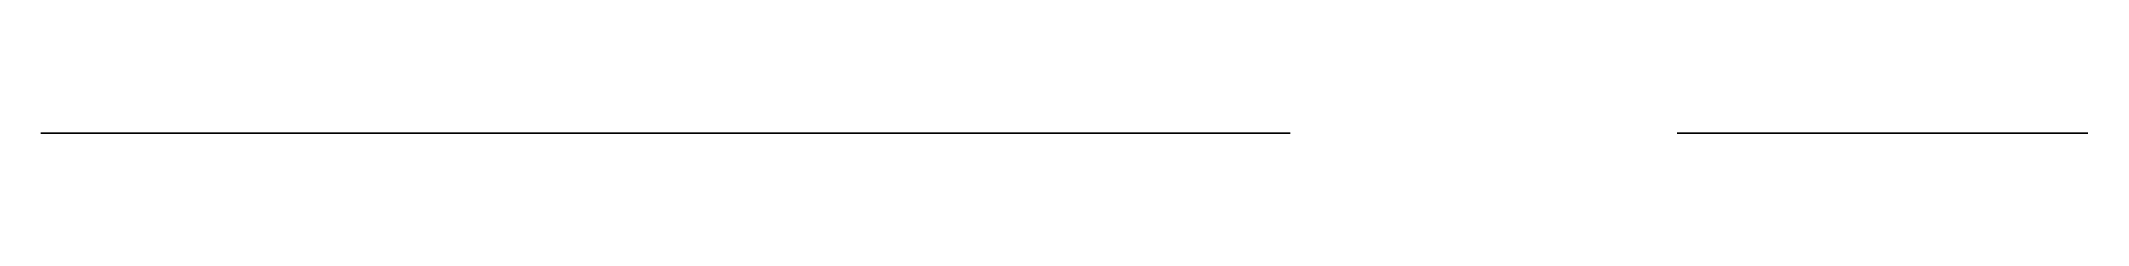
# Model space of a CAD drawing. Header units: millimetres. Extents: x 1086 to 2331, y 0 to 0.
import ezdxf

# ---------------------------------------------------------------- set-up
doc = ezdxf.new("R2010")
doc.units = ezdxf.units.MM
doc.header["$MEASUREMENT"] = 0

msp = doc.modelspace()

# ---------------------------------------------------------------- linework, layer by layer
at = {"color": 0, "linetype": 'Continuous', "lineweight": 0}
for p, q in [((1102.5, 0, 12.5), (1085.5, 0, 12.5)), ((1102.5, 0, 1012.5), (1085.5, 0, 1012.5)), ((1085.5, 0, 1012.5), (1085.5, 0, 12.5)), ((1102.5, 0, 12.5), (1085.5, 0, 12.5)), ((1085.5, 0, 1012.5), (1102.5, 0, 1012.5)), ((1085.5, 0, 12.5), (1085.5, 0, 1012.5)), ((1318.5, 0, 12.5), (1102.5, 0, 12.5)), ((1318.5, 0, 1012.5), (1102.5, 0, 1012.5)), ((1318.5, 0, 12.5), (1102.5, 0, 12.5)), ((1102.5, 0, 1012.5), (1318.5, 0, 1012.5)), ((1102.5, 0, 12.5), (1102.5, 0, 1012.5)), ((1102.5, 0, 1012.5), (1102.5, 0, 12.5)), ((1295.5, 0, 549.5), (1295.5, 0, 565.5)), ((1295.5, 0, 629.5), (1295.5, 0, 645.5)), ((1295.5, 0, 469.5), (1295.5, 0, 485.5)), ((1295.5, 0, 509.5), (1295.5, 0, 525.5)), ((1295.5, 0, 589.5), (1295.5, 0, 605.5)), ((1310.5, 0, 517.5), (1310.5, 0, 507.1)), ((1310.5, 0, 637.5), (1310.5, 0, 627.1)), ((1310.5, 0, 487.9), (1310.5, 0, 477.5)), ((1310.5, 0, 647.9), (1310.5, 0, 637.5)), ((1310.5, 0, 527.9), (1310.5, 0, 517.5)), ((1310.5, 0, 477.5), (1310.5, 0, 467.1)), ((1310.5, 0, 607.9), (1310.5, 0, 597.5)), ((1310.5, 0, 557.5), (1310.5, 0, 547.1)), ((1310.5, 0, 597.5), (1310.5, 0, 587.1)), ((1310.5, 0, 567.9), (1310.5, 0, 557.5)), ((1310.5, 0, 604.5), (1310.5, 0, 605.5)), ((1310.5, 0, 564.5), (1310.5, 0, 565.5)), ((1310.5, 0, 644.5), (1310.5, 0, 645.5)), ((1310.5, 0, 524.5), (1310.5, 0, 525.5)), ((1310.5, 0, 477.5), (1310.5, 0, 469.5)), ((1310.5, 0, 484.5), (1310.5, 0, 485.5)), ((1310.5, 0, 517.5), (1310.5, 0, 527.9)), ((1310.5, 0, 507.1), (1310.5, 0, 517.5)), ((1310.5, 0, 597.5), (1310.5, 0, 607.9)), ((1310.5, 0, 587.1), (1310.5, 0, 597.5)), ((1310.5, 0, 637.5), (1310.5, 0, 647.9)), ((1310.5, 0, 627.1), (1310.5, 0, 637.5)), ((1310.5, 0, 477.5), (1310.5, 0, 487.9)), ((1310.5, 0, 467.1), (1310.5, 0, 477.5)), ((1310.5, 0, 557.5), (1310.5, 0, 567.9)), ((1310.5, 0, 547.1), (1310.5, 0, 557.5)), ((1310.5, 0, 517.5), (1310.5, 0, 509.5)), ((1318.5, 0, 568.8), (1311.4, 0, 568.8)), ((1311.4, 0, 568.3), (1318.5, 0, 568.3)), ((1311.4, 0, 568.8), (1311.4, 0, 568.3)), ((1318.5, 0, 568.8), (1311.4, 0, 568.8)), ((1318.5, 0, 506.7), (1311.4, 0, 506.7)), ((1311.4, 0, 517.1), (1318.5, 0, 517.1)), ((1311.4, 0, 506.7), (1311.4, 0, 517.1)), ((1318.5, 0, 626.7), (1311.4, 0, 626.7)), ((1311.4, 0, 637.1), (1318.5, 0, 637.1)), ((1311.4, 0, 626.7), (1311.4, 0, 637.1)), ((1318.5, 0, 517.9), (1311.4, 0, 517.9)), ((1311.4, 0, 528.3), (1318.5, 0, 528.3)), ((1311.4, 0, 517.9), (1311.4, 0, 528.3)), ((1311.4, 0, 506.2), (1318.5, 0, 506.2)), ((1311.4, 0, 506.7), (1311.4, 0, 506.2)), ((1318.5, 0, 506.7), (1311.4, 0, 506.7)), ((1311.4, 0, 626.2), (1318.5, 0, 626.2)), ((1311.4, 0, 506.2), (1318.5, 0, 506.2)), ((1311.4, 0, 648.3), (1318.5, 0, 648.3)), ((1311.4, 0, 648.8), (1311.4, 0, 648.3)), ((1318.5, 0, 648.8), (1311.4, 0, 648.8)), ((1318.5, 0, 528.8), (1311.4, 0, 528.8)), ((1311.4, 0, 626.2), (1318.5, 0, 626.2)), ((1311.4, 0, 626.7), (1311.4, 0, 626.2)), ((1318.5, 0, 626.7), (1311.4, 0, 626.7)), ((1311.4, 0, 517.1), (1318.5, 0, 517.1)), ((1311.4, 0, 517.9), (1311.4, 0, 517.1)), ((1318.5, 0, 517.9), (1311.4, 0, 517.9)), ((1318.5, 0, 648.8), (1311.4, 0, 648.8)), ((1318.5, 0, 488.8), (1311.4, 0, 488.8)), ((1311.4, 0, 488.3), (1318.5, 0, 488.3)), ((1311.4, 0, 488.8), (1311.4, 0, 488.3)), ((1318.5, 0, 488.8), (1311.4, 0, 488.8)), ((1311.4, 0, 466.2), (1318.5, 0, 466.2)), ((1311.4, 0, 528.3), (1318.5, 0, 528.3)), ((1311.4, 0, 528.8), (1311.4, 0, 528.3)), ((1318.5, 0, 528.8), (1311.4, 0, 528.8)), ((1318.5, 0, 637.9), (1311.4, 0, 637.9)), ((1311.4, 0, 648.3), (1318.5, 0, 648.3)), ((1311.4, 0, 637.9), (1311.4, 0, 648.3)), ((1311.4, 0, 637.1), (1318.5, 0, 637.1)), ((1311.4, 0, 637.9), (1311.4, 0, 637.1)), ((1318.5, 0, 637.9), (1311.4, 0, 637.9)), ((1311.4, 0, 466.2), (1318.5, 0, 466.2)), ((1311.4, 0, 466.7), (1311.4, 0, 466.2)), ((1318.5, 0, 466.7), (1311.4, 0, 466.7)), ((1311.4, 0, 477.1), (1318.5, 0, 477.1)), ((1311.4, 0, 477.9), (1311.4, 0, 477.1)), ((1318.5, 0, 477.9), (1311.4, 0, 477.9)), ((1318.5, 0, 466.7), (1311.4, 0, 466.7)), ((1311.4, 0, 477.1), (1318.5, 0, 477.1)), ((1311.4, 0, 466.7), (1311.4, 0, 477.1)), ((1318.5, 0, 477.9), (1311.4, 0, 477.9)), ((1311.4, 0, 488.3), (1318.5, 0, 488.3)), ((1311.4, 0, 477.9), (1311.4, 0, 488.3)), ((1311.4, 0, 597.1), (1318.5, 0, 597.1)), ((1311.4, 0, 597.9), (1311.4, 0, 597.1)), ((1318.5, 0, 597.9), (1311.4, 0, 597.9)), ((1311.4, 0, 557.1), (1318.5, 0, 557.1)), ((1311.4, 0, 557.9), (1311.4, 0, 557.1)), ((1318.5, 0, 557.9), (1311.4, 0, 557.9)), ((1311.4, 0, 546.2), (1318.5, 0, 546.2)), ((1311.4, 0, 546.7), (1311.4, 0, 546.2)), ((1318.5, 0, 546.7), (1311.4, 0, 546.7)), ((1318.5, 0, 586.7), (1311.4, 0, 586.7)), ((1311.4, 0, 597.1), (1318.5, 0, 597.1)), ((1311.4, 0, 586.7), (1311.4, 0, 597.1)), ((1318.5, 0, 608.8), (1311.4, 0, 608.8)), ((1311.4, 0, 506.2), (1311.4, 0, 506.7)), ((1311.4, 0, 506.7), (1311.4, 0, 517.1)), ((1311.4, 0, 637.1), (1311.4, 0, 637.9)), ((1318.5, 0, 597.9), (1311.4, 0, 597.9)), ((1311.4, 0, 608.3), (1318.5, 0, 608.3)), ((1311.4, 0, 597.9), (1311.4, 0, 608.3)), ((1311.4, 0, 608.3), (1318.5, 0, 608.3)), ((1311.4, 0, 608.8), (1311.4, 0, 608.3)), ((1318.5, 0, 608.8), (1311.4, 0, 608.8)), ((1311.4, 0, 626.7), (1311.4, 0, 637.1)), ((1311.4, 0, 517.1), (1311.4, 0, 517.9)), ((1311.4, 0, 586.2), (1318.5, 0, 586.2)), ((1311.4, 0, 586.7), (1311.4, 0, 586.2)), ((1318.5, 0, 586.7), (1311.4, 0, 586.7)), ((1311.4, 0, 626.2), (1311.4, 0, 626.7)), ((1311.4, 0, 586.2), (1318.5, 0, 586.2)), ((1318.5, 0, 557.9), (1311.4, 0, 557.9)), ((1311.4, 0, 568.3), (1318.5, 0, 568.3)), ((1311.4, 0, 557.9), (1311.4, 0, 568.3)), ((1311.4, 0, 488.3), (1311.4, 0, 488.8)), ((1311.4, 0, 477.9), (1311.4, 0, 488.3)), ((1311.4, 0, 637.9), (1311.4, 0, 648.3)), ((1311.4, 0, 546.2), (1318.5, 0, 546.2)), ((1311.4, 0, 517.9), (1311.4, 0, 528.3)), ((1318.5, 0, 546.7), (1311.4, 0, 546.7)), ((1311.4, 0, 557.1), (1318.5, 0, 557.1)), ((1311.4, 0, 546.7), (1311.4, 0, 557.1)), ((1311.4, 0, 528.3), (1311.4, 0, 528.8)), ((1311.4, 0, 648.3), (1311.4, 0, 648.8)), ((1311.4, 0, 466.7), (1311.4, 0, 477.1)), ((1311.4, 0, 466.2), (1311.4, 0, 466.7)), ((1311.4, 0, 597.9), (1311.4, 0, 608.3)), ((1311.4, 0, 546.7), (1311.4, 0, 557.1)), ((1311.4, 0, 557.1), (1311.4, 0, 557.9)), ((1311.4, 0, 586.7), (1311.4, 0, 597.1)), ((1311.4, 0, 608.3), (1311.4, 0, 608.8)), ((1311.4, 0, 597.1), (1311.4, 0, 597.9)), ((1311.4, 0, 546.2), (1311.4, 0, 546.7)), ((1311.4, 0, 568.3), (1311.4, 0, 568.8)), ((1311.4, 0, 477.1), (1311.4, 0, 477.9)), ((1311.4, 0, 557.9), (1311.4, 0, 568.3)), ((1311.4, 0, 586.2), (1311.4, 0, 586.7)), ((1335.5, 0, 12.5), (1318.5, 0, 12.5)), ((1335.5, 0, 1012.5), (1318.5, 0, 1012.5)), ((1318.5, 0, 1012.5), (1318.5, 0, 12.5)), ((1335.5, 0, 12.5), (1318.5, 0, 12.5)), ((1318.5, 0, 1012.5), (1335.5, 0, 1012.5)), ((1318.5, 0, 12.5), (1318.5, 0, 1012.5)), ((1335.5, 0, 12.5), (1335.5, 0, 1012.5)), ((1335.5, 0, 1012.5), (1335.5, 0, 12.5)), ((1345.5, 0, 677.5), (1335.5, 0, 677.5)), ((1335.5, 0, 437.5), (1345.4, 0, 437.5)), ((1345.5, 0, 677.5), (1335.5, 0, 677.5)), ((1335.5, 0, 437.5), (1345.4, 0, 437.5)), ((1345.4, 0, 437.5), (1345.4, 0, 437.5)), ((1345.4, 0, 437.5), (1345.5, 0, 437.5)), ((1345.4, 0, 437.5), (1345.5, 0, 437.5)), ((1345.5, 0, 437.6), (1345.5, 0, 677.5)), ((1345.5, 0, 696.5), (1345.5, 0, 712.5)), ((1345.5, 0, 677.5), (1345.5, 0, 696.5)), ((1345.5, 0, 677.5), (1351.5, 0, 677.5)), ((1345.5, 0, 437.6), (1345.5, 0, 677.5)), ((1345.5, 0, 437.5), (1345.5, 0, 437.6)), ((1345.5, 0, 328.5), (1345.5, 0, 437.4)), ((1345.5, 0, 312.5), (1345.5, 0, 328.5)), ((1345.5, 0, 677.5), (1351.5, 0, 677.5)), ((1345.5, 0, 312.5), (1845.5, 0, 312.5)), ((1345.5, 0, 328.5), (1345.5, 0, 437.4)), ((1345.5, 0, 677.5), (1345.5, 0, 696.5)), ((1845.5, 0, 712.5), (1345.5, 0, 712.5)), ((1845.5, 0, 328.5), (1345.5, 0, 328.5)), ((1345.5, 0, 696.5), (1845.5, 0, 696.5)), ((1345.5, 0, 312.5), (1345.5, 0, 328.5)), ((1845.5, 0, 312.5), (1345.5, 0, 312.5)), ((1345.5, 0, 328.5), (1845.5, 0, 328.5)), ((1345.5, 0, 696.5), (1345.5, 0, 712.5)), ((1845.5, 0, 696.5), (1345.5, 0, 696.5)), ((1345.5, 0, 712.5), (1845.5, 0, 712.5)), ((1345.5, 0, 437.5), (1345.5, 0, 437.6)), ((1345.5, 0, 437.5), (1345.6, 0, 437.5)), ((1345.5, 0, 437.4), (1345.5, 0, 437.5)), ((1345.6, 0, 437.5), (1345.5, 0, 437.5)), ((1345.5, 0, 437.4), (1345.5, 0, 437.5)), ((1345.6, 0, 437.5), (1351.5, 0, 437.5)), ((1351.5, 0, 437.5), (1345.6, 0, 437.5)), ((1346.1, 0, 517.8), (1346.1, 0, 528.5)), ((1346.1, 0, 506.5), (1346.1, 0, 517.2)), ((1346.1, 0, 586.5), (1346.1, 0, 597.2)), ((1346.1, 0, 477.8), (1346.1, 0, 488.5)), ((1346.1, 0, 637.8), (1346.1, 0, 648.5)), ((1346.1, 0, 597.8), (1346.1, 0, 608.5)), ((1346.1, 0, 466.5), (1346.1, 0, 477.2)), ((1346.1, 0, 546.5), (1346.1, 0, 557.2)), ((1346.1, 0, 557.8), (1346.1, 0, 568.5)), ((1346.1, 0, 626.5), (1346.1, 0, 637.2)), ((1346.1, 0, 546.3), (1346.1, 0, 546.5)), ((1346.1, 0, 546.2), (1346.1, 0, 546.3)), ((1346.1, 0, 568.5), (1346.1, 0, 557.8)), ((1354.9, 0, 568.5), (1346.1, 0, 568.5)), ((1346.1, 0, 557.8), (1354.9, 0, 557.8)), ((1354.9, 0, 546.2), (1346.1, 0, 546.2)), ((1346.1, 0, 568.6), (1346.1, 0, 568.8)), ((1346.1, 0, 568.5), (1346.1, 0, 568.6)), ((1346.1, 0, 557.2), (1346.1, 0, 546.5)), ((1354.9, 0, 557.2), (1346.1, 0, 557.2)), ((1346.1, 0, 546.5), (1354.9, 0, 546.5)), ((1346.1, 0, 557.4), (1346.1, 0, 557.8)), ((1346.1, 0, 557.2), (1346.1, 0, 557.4)), ((1346.1, 0, 568.8), (1354.9, 0, 568.8)), ((1346.1, 0, 608.5), (1354.9, 0, 608.5)), ((1346.1, 0, 608.8), (1346.1, 0, 608.5)), ((1354.9, 0, 608.8), (1346.1, 0, 608.8)), ((1346.1, 0, 637.2), (1354.9, 0, 637.2)), ((1346.1, 0, 637.8), (1346.1, 0, 637.2)), ((1354.9, 0, 637.8), (1346.1, 0, 637.8)), ((1346.1, 0, 466.2), (1354.9, 0, 466.2)), ((1346.1, 0, 466.5), (1346.1, 0, 466.2)), ((1354.9, 0, 466.5), (1346.1, 0, 466.5)), ((1346.1, 0, 488.5), (1354.9, 0, 488.5)), ((1346.1, 0, 488.8), (1346.1, 0, 488.5)), ((1354.9, 0, 488.8), (1346.1, 0, 488.8)), ((1346.1, 0, 477.2), (1354.9, 0, 477.2)), ((1346.1, 0, 477.8), (1346.1, 0, 477.2)), ((1354.9, 0, 477.8), (1346.1, 0, 477.8)), ((1346.1, 0, 626.2), (1354.9, 0, 626.2)), ((1346.1, 0, 626.5), (1346.1, 0, 626.2)), ((1354.9, 0, 626.5), (1346.1, 0, 626.5)), ((1346.1, 0, 517.2), (1354.9, 0, 517.2)), ((1346.1, 0, 517.8), (1346.1, 0, 517.2)), ((1354.9, 0, 517.8), (1346.1, 0, 517.8)), ((1346.1, 0, 546.2), (1354.9, 0, 546.2)), ((1346.1, 0, 546.5), (1346.1, 0, 546.2)), ((1354.9, 0, 546.5), (1346.1, 0, 546.5)), ((1346.1, 0, 528.5), (1354.9, 0, 528.5)), ((1346.1, 0, 528.8), (1346.1, 0, 528.5)), ((1354.9, 0, 528.8), (1346.1, 0, 528.8)), ((1346.1, 0, 506.2), (1354.9, 0, 506.2)), ((1346.1, 0, 506.5), (1346.1, 0, 506.2)), ((1354.9, 0, 506.5), (1346.1, 0, 506.5)), ((1346.1, 0, 586.2), (1354.9, 0, 586.2)), ((1346.1, 0, 586.5), (1346.1, 0, 586.2)), ((1354.9, 0, 586.5), (1346.1, 0, 586.5)), ((1346.1, 0, 597.2), (1354.9, 0, 597.2)), ((1346.1, 0, 597.8), (1346.1, 0, 597.2)), ((1354.9, 0, 597.8), (1346.1, 0, 597.8)), ((1346.1, 0, 648.5), (1354.9, 0, 648.5)), ((1346.1, 0, 648.8), (1346.1, 0, 648.5)), ((1354.9, 0, 648.8), (1346.1, 0, 648.8)), ((1346.1, 0, 568.5), (1354.9, 0, 568.5)), ((1346.1, 0, 568.8), (1346.1, 0, 568.5)), ((1354.9, 0, 568.8), (1346.1, 0, 568.8)), ((1346.1, 0, 557.2), (1354.9, 0, 557.2)), ((1346.1, 0, 557.8), (1346.1, 0, 557.2)), ((1354.9, 0, 557.8), (1346.1, 0, 557.8)), ((1346.1, 0, 528.6), (1346.1, 0, 528.8)), ((1346.1, 0, 528.5), (1346.1, 0, 528.6)), ((1346.1, 0, 528.8), (1354.9, 0, 528.8)), ((1346.1, 0, 517.2), (1346.1, 0, 506.5)), ((1354.9, 0, 517.2), (1346.1, 0, 517.2)), ((1346.1, 0, 506.5), (1354.9, 0, 506.5)), ((1354.9, 0, 506.2), (1346.1, 0, 506.2)), ((1346.1, 0, 517.4), (1346.1, 0, 517.8)), ((1346.1, 0, 517.2), (1346.1, 0, 517.4)), ((1346.1, 0, 528.5), (1346.1, 0, 517.8)), ((1354.9, 0, 528.5), (1346.1, 0, 528.5)), ((1346.1, 0, 517.8), (1354.9, 0, 517.8)), ((1346.1, 0, 506.3), (1346.1, 0, 506.5)), ((1346.1, 0, 506.2), (1346.1, 0, 506.3)), ((1346.1, 0, 648.8), (1354.9, 0, 648.8)), ((1346.1, 0, 477.2), (1346.1, 0, 466.5)), ((1354.9, 0, 477.2), (1346.1, 0, 477.2)), ((1346.1, 0, 466.5), (1354.9, 0, 466.5)), ((1346.1, 0, 608.5), (1346.1, 0, 597.8)), ((1354.9, 0, 608.5), (1346.1, 0, 608.5)), ((1346.1, 0, 597.8), (1354.9, 0, 597.8)), ((1346.1, 0, 597.2), (1346.1, 0, 586.5)), ((1354.9, 0, 597.2), (1346.1, 0, 597.2)), ((1346.1, 0, 586.5), (1354.9, 0, 586.5)), ((1354.9, 0, 586.2), (1346.1, 0, 586.2)), ((1346.1, 0, 586.3), (1346.1, 0, 586.5)), ((1346.1, 0, 586.2), (1346.1, 0, 586.3)), ((1346.1, 0, 488.8), (1354.9, 0, 488.8)), ((1346.1, 0, 637.2), (1346.1, 0, 626.5)), ((1354.9, 0, 637.2), (1346.1, 0, 637.2)), ((1346.1, 0, 626.5), (1354.9, 0, 626.5)), ((1346.1, 0, 637.4), (1346.1, 0, 637.8)), ((1346.1, 0, 637.2), (1346.1, 0, 637.4)), ((1346.1, 0, 608.8), (1354.9, 0, 608.8)), ((1346.1, 0, 597.4), (1346.1, 0, 597.8)), ((1346.1, 0, 597.2), (1346.1, 0, 597.4)), ((1346.1, 0, 488.5), (1346.1, 0, 477.8)), ((1354.9, 0, 488.5), (1346.1, 0, 488.5)), ((1346.1, 0, 477.8), (1354.9, 0, 477.8)), ((1346.1, 0, 648.6), (1346.1, 0, 648.8)), ((1346.1, 0, 648.5), (1346.1, 0, 648.6)), ((1346.1, 0, 488.6), (1346.1, 0, 488.8)), ((1346.1, 0, 488.5), (1346.1, 0, 488.6)), ((1346.1, 0, 608.6), (1346.1, 0, 608.8)), ((1346.1, 0, 608.5), (1346.1, 0, 608.6)), ((1346.1, 0, 648.5), (1346.1, 0, 637.8)), ((1354.9, 0, 648.5), (1346.1, 0, 648.5)), ((1346.1, 0, 637.8), (1354.9, 0, 637.8)), ((1354.9, 0, 626.2), (1346.1, 0, 626.2)), ((1354.9, 0, 466.2), (1346.1, 0, 466.2)), ((1346.1, 0, 466.3), (1346.1, 0, 466.5)), ((1346.1, 0, 466.2), (1346.1, 0, 466.3)), ((1346.1, 0, 626.3), (1346.1, 0, 626.5)), ((1346.1, 0, 626.2), (1346.1, 0, 626.3)), ((1346.1, 0, 477.4), (1346.1, 0, 477.8)), ((1346.1, 0, 477.2), (1346.1, 0, 477.4)), ((1351.5, 0, 677.5), (1351.5, 0, 648.8)), ((1351.5, 0, 626.2), (1351.5, 0, 608.8)), ((1351.5, 0, 586.2), (1351.5, 0, 568.8)), ((1351.5, 0, 546.2), (1351.5, 0, 528.8)), ((1351.5, 0, 506.2), (1351.5, 0, 488.8)), ((1351.5, 0, 466.2), (1351.5, 0, 437.5)), ((1351.5, 0, 437.5), (1351.5, 0, 466.2)), ((1351.5, 0, 488.8), (1351.5, 0, 506.2)), ((1351.5, 0, 528.8), (1351.5, 0, 546.2)), ((1351.5, 0, 568.8), (1351.5, 0, 586.2)), ((1351.5, 0, 608.8), (1351.5, 0, 626.2)), ((1351.5, 0, 648.8), (1351.5, 0, 677.5)), ((1351.5, 0, 648.8), (1351.5, 0, 626.2)), ((1351.5, 0, 608.8), (1351.5, 0, 586.2)), ((1351.5, 0, 568.8), (1351.5, 0, 546.2)), ((1351.5, 0, 528.8), (1351.5, 0, 506.2)), ((1351.5, 0, 488.8), (1351.5, 0, 466.2)), ((1351.5, 0, 466.2), (1351.5, 0, 488.8)), ((1351.5, 0, 506.2), (1351.5, 0, 528.8)), ((1351.5, 0, 546.2), (1351.5, 0, 568.8)), ((1351.5, 0, 586.2), (1351.5, 0, 608.8)), ((1351.5, 0, 626.2), (1351.5, 0, 648.8)), ((1354.9, 0, 557.8), (1354.9, 0, 568.5)), ((1354.9, 0, 546.5), (1354.9, 0, 557.2)), ((1354.9, 0, 608.5), (1354.9, 0, 608.8)), ((1354.9, 0, 637.2), (1354.9, 0, 637.8)), ((1354.9, 0, 466.2), (1354.9, 0, 466.5)), ((1354.9, 0, 488.5), (1354.9, 0, 477.8)), ((1354.9, 0, 648.5), (1354.9, 0, 637.8)), ((1354.9, 0, 488.5), (1354.9, 0, 488.8)), ((1354.9, 0, 477.2), (1354.9, 0, 477.8)), ((1354.9, 0, 517.2), (1354.9, 0, 506.5)), ((1354.9, 0, 626.2), (1354.9, 0, 626.5)), ((1354.9, 0, 517.2), (1354.9, 0, 517.8)), ((1354.9, 0, 546.2), (1354.9, 0, 546.5)), ((1354.9, 0, 608.5), (1354.9, 0, 597.8)), ((1354.9, 0, 528.5), (1354.9, 0, 528.8)), ((1354.9, 0, 528.5), (1354.9, 0, 517.8)), ((1354.9, 0, 477.2), (1354.9, 0, 466.5)), ((1354.9, 0, 506.2), (1354.9, 0, 506.5)), ((1354.9, 0, 586.2), (1354.9, 0, 586.5)), ((1354.9, 0, 597.2), (1354.9, 0, 597.8)), ((1354.9, 0, 597.2), (1354.9, 0, 586.5)), ((1354.9, 0, 648.5), (1354.9, 0, 648.8)), ((1354.9, 0, 637.2), (1354.9, 0, 626.5)), ((1354.9, 0, 568.5), (1354.9, 0, 568.8)), ((1354.9, 0, 568.5), (1354.9, 0, 557.8)), ((1354.9, 0, 557.2), (1354.9, 0, 546.5)), ((1354.9, 0, 557.2), (1354.9, 0, 557.8)), ((1354.9, 0, 608.8), (1354.9, 0, 608.5)), ((1354.9, 0, 517.8), (1354.9, 0, 517.2)), ((1354.9, 0, 557.8), (1354.9, 0, 557.2)), ((1354.9, 0, 648.8), (1354.9, 0, 648.5)), ((1354.9, 0, 568.8), (1354.9, 0, 568.5)), ((1354.9, 0, 477.8), (1354.9, 0, 477.2)), ((1354.9, 0, 466.5), (1354.9, 0, 466.2)), ((1354.9, 0, 488.8), (1354.9, 0, 488.5)), ((1354.9, 0, 506.5), (1354.9, 0, 506.2)), ((1354.9, 0, 597.8), (1354.9, 0, 597.2)), ((1354.9, 0, 626.5), (1354.9, 0, 626.2)), ((1354.9, 0, 586.5), (1354.9, 0, 586.2)), ((1354.9, 0, 637.8), (1354.9, 0, 637.2)), ((1354.9, 0, 546.5), (1354.9, 0, 546.2)), ((1354.9, 0, 528.8), (1354.9, 0, 528.5)), ((1354.9, 0, 506.5), (1354.9, 0, 517.2)), ((1354.9, 0, 517.8), (1354.9, 0, 528.5)), ((1354.9, 0, 466.5), (1354.9, 0, 477.2)), ((1354.9, 0, 597.8), (1354.9, 0, 608.5)), ((1354.9, 0, 586.5), (1354.9, 0, 597.2)), ((1354.9, 0, 626.5), (1354.9, 0, 637.2)), ((1354.9, 0, 477.8), (1354.9, 0, 488.5)), ((1354.9, 0, 637.8), (1354.9, 0, 648.5)), ((1355.5, 0, 477.5), (1355.5, 0, 488.2)), ((1355.5, 0, 637.5), (1355.5, 0, 648.2)), ((1355.5, 0, 506.8), (1355.5, 0, 517.5)), ((1355.5, 0, 597.5), (1355.5, 0, 608.2)), ((1355.5, 0, 517.5), (1355.5, 0, 528.2)), ((1355.5, 0, 466.8), (1355.5, 0, 477.5)), ((1355.5, 0, 586.8), (1355.5, 0, 597.5)), ((1355.5, 0, 626.8), (1355.5, 0, 637.5)), ((1355.5, 0, 557.5), (1355.5, 0, 568.2)), ((1355.5, 0, 546.8), (1355.5, 0, 557.5)), ((1355.5, 0, 637.5), (1355.5, 0, 626.8)), ((1355.5, 0, 648.2), (1355.5, 0, 637.5)), ((1355.5, 0, 517.5), (1355.5, 0, 506.8)), ((1355.5, 0, 528.2), (1355.5, 0, 517.5)), ((1355.5, 0, 557.5), (1355.5, 0, 546.8)), ((1355.5, 0, 568.2), (1355.5, 0, 557.5)), ((1355.5, 0, 477.5), (1355.5, 0, 466.8)), ((1355.5, 0, 488.2), (1355.5, 0, 477.5)), ((1355.5, 0, 597.5), (1355.5, 0, 586.8)), ((1355.5, 0, 608.2), (1355.5, 0, 597.5)), ((1845.5, 0, 696.5), (1845.5, 0, 712.5)), ((1845.5, 0, 328.5), (1845.5, 0, 696.5)), ((1845.5, 0, 312.5), (1845.5, 0, 328.5)), ((1845.5, 0, 696.5), (1845.5, 0, 328.5)), ((1845.5, 0, 328.5), (1845.5, 0, 312.5)), ((1845.5, 0, 712.5), (1845.5, 0, 696.5)), ((2080.9, 0, 12.5), (2330.9, 0, 12.5)), ((2080.9, 0, 12.5), (2080.9, 0, 1012.5)), ((2080.9, 0, 1012.5), (2330.9, 0, 1012.5)), ((2080.9, 0, 12.5), (2330.9, 0, 12.5)), ((2080.9, 0, 1012.5), (2080.9, 0, 12.5)), ((2330.9, 0, 1012.5), (2080.9, 0, 1012.5)), ((2125.9, 0, 677.5), (2195.5, 0, 677.5)), ((2125.9, 0, 437.6), (2125.9, 0, 677.5)), ((2125.9, 0, 437.4), (2125.9, 0, 437.6)), ((2125.9, 0, 437.6), (2125.9, 0, 437.4)), ((2125.9, 0, 677.5), (2125.9, 0, 437.6)), ((2195.5, 0, 677.5), (2125.9, 0, 677.5)), ((2126, 0, 437.5), (2125.9, 0, 437.5)), ((2126, 0, 437.5), (2125.9, 0, 437.5)), ((2195.5, 0, 437.5), (2126, 0, 437.5)), ((2126, 0, 437.5), (2195.5, 0, 437.5)), ((2126, 0, 437.5), (2126, 0, 437.5)), ((2135.9, 0, 696.5), (2201.5, 0, 696.5)), ((2135.9, 0, 712.5), (2135.9, 0, 696.5)), ((2275.9, 0, 712.5), (2135.9, 0, 712.5)), ((2135.9, 0, 312.5), (2275.9, 0, 312.5)), ((2135.9, 0, 328.5), (2135.9, 0, 312.5)), ((2201.5, 0, 328.5), (2135.9, 0, 328.5)), ((2275.9, 0, 312.5), (2135.9, 0, 312.5)), ((2135.9, 0, 712.5), (2275.9, 0, 712.5)), ((2135.9, 0, 328.5), (2201.5, 0, 328.5)), ((2135.9, 0, 312.5), (2135.9, 0, 328.5)), ((2201.5, 0, 696.5), (2135.9, 0, 696.5)), ((2135.9, 0, 696.5), (2135.9, 0, 712.5)), ((2149.3, 0, 488.5), (2143.1, 0, 477.8)), ((2143.1, 0, 517.2), (2149.3, 0, 506.5)), ((2149.3, 0, 528.5), (2143.1, 0, 517.8)), ((2149.3, 0, 648.5), (2143.1, 0, 637.8)), ((2149.3, 0, 568.5), (2143.1, 0, 557.8)), ((2143.1, 0, 597.2), (2149.3, 0, 586.5)), ((2143.1, 0, 637.2), (2149.3, 0, 626.5)), ((2143.1, 0, 557.2), (2149.3, 0, 546.5)), ((2149.3, 0, 608.5), (2143.1, 0, 597.8)), ((2143.1, 0, 477.2), (2149.3, 0, 466.5)), ((2143.1, 0, 477.8), (2149.3, 0, 488.5)), ((2143.6, 0, 477.5), (2143.1, 0, 477.8)), ((2143.1, 0, 637.8), (2149.3, 0, 648.5)), ((2143.6, 0, 637.5), (2143.1, 0, 637.8)), ((2143.1, 0, 517.8), (2149.3, 0, 528.5)), ((2143.6, 0, 517.5), (2143.1, 0, 517.8)), ((2149.3, 0, 626.5), (2143.1, 0, 637.2)), ((2143.1, 0, 637.2), (2143.6, 0, 637.5)), ((2149.3, 0, 546.5), (2143.1, 0, 557.2)), ((2143.1, 0, 557.2), (2143.6, 0, 557.5)), ((2143.1, 0, 557.8), (2149.3, 0, 568.5)), ((2143.6, 0, 557.5), (2143.1, 0, 557.8)), ((2143.1, 0, 597.8), (2149.3, 0, 608.5)), ((2143.6, 0, 597.5), (2143.1, 0, 597.8)), ((2149.3, 0, 506.5), (2143.1, 0, 517.2)), ((2143.1, 0, 517.2), (2143.6, 0, 517.5)), ((2149.3, 0, 586.5), (2143.1, 0, 597.2)), ((2143.1, 0, 597.2), (2143.6, 0, 597.5)), ((2149.3, 0, 466.5), (2143.1, 0, 477.2)), ((2143.1, 0, 477.2), (2143.6, 0, 477.5)), ((2143.6, 0, 597.5), (2143.1, 0, 597.2)), ((2143.1, 0, 597.8), (2143.6, 0, 597.5)), ((2143.6, 0, 637.5), (2143.1, 0, 637.2)), ((2143.1, 0, 637.8), (2143.6, 0, 637.5)), ((2143.6, 0, 517.5), (2143.1, 0, 517.2)), ((2143.1, 0, 517.8), (2143.6, 0, 517.5)), ((2143.6, 0, 557.5), (2143.1, 0, 557.2)), ((2143.1, 0, 557.8), (2143.6, 0, 557.5)), ((2143.6, 0, 477.5), (2143.1, 0, 477.2)), ((2143.1, 0, 477.8), (2143.6, 0, 477.5)), ((2144, 0, 637.5), (2143.2, 0, 637.1)), ((2144, 0, 637.5), (2143.2, 0, 637.9)), ((2143.2, 0, 637.1), (2144, 0, 637.5)), ((2143.2, 0, 637.9), (2144, 0, 637.5)), ((2144, 0, 517.5), (2143.2, 0, 517.1)), ((2143.2, 0, 557.9), (2144, 0, 557.5)), ((2144, 0, 597.5), (2143.2, 0, 597.9)), ((2143.2, 0, 597.1), (2144, 0, 597.5)), ((2144, 0, 597.5), (2143.2, 0, 597.1)), ((2144, 0, 517.5), (2143.2, 0, 517.9)), ((2143.2, 0, 517.1), (2144, 0, 517.5)), ((2143.2, 0, 597.9), (2144, 0, 597.5)), ((2144, 0, 557.5), (2143.2, 0, 557.1)), ((2143.2, 0, 517.9), (2144, 0, 517.5)), ((2144, 0, 557.5), (2143.2, 0, 557.9)), ((2143.2, 0, 557.1), (2144, 0, 557.5)), ((2144, 0, 477.5), (2143.2, 0, 477.9)), ((2143.2, 0, 477.1), (2144, 0, 477.5)), ((2144, 0, 477.5), (2143.2, 0, 477.1)), ((2143.2, 0, 477.9), (2144, 0, 477.5)), ((2149.8, 0, 488.2), (2143.6, 0, 477.5)), ((2149.8, 0, 648.2), (2143.6, 0, 637.5)), ((2149.8, 0, 528.2), (2143.6, 0, 517.5)), ((2143.6, 0, 637.5), (2149.8, 0, 626.8)), ((2143.6, 0, 557.5), (2149.8, 0, 546.8)), ((2149.8, 0, 568.2), (2143.6, 0, 557.5)), ((2149.8, 0, 608.2), (2143.6, 0, 597.5)), ((2143.6, 0, 517.5), (2149.8, 0, 506.8)), ((2143.6, 0, 597.5), (2149.8, 0, 586.8)), ((2143.6, 0, 477.5), (2149.8, 0, 466.8)), ((2143.6, 0, 637.5), (2149.8, 0, 648.2)), ((2149.8, 0, 626.8), (2143.6, 0, 637.5)), ((2143.6, 0, 557.5), (2149.8, 0, 568.2)), ((2149.8, 0, 546.8), (2143.6, 0, 557.5)), ((2143.6, 0, 517.5), (2149.8, 0, 528.2)), ((2149.8, 0, 506.8), (2143.6, 0, 517.5)), ((2143.6, 0, 597.5), (2149.8, 0, 608.2)), ((2149.8, 0, 586.8), (2143.6, 0, 597.5)), ((2143.6, 0, 477.5), (2149.8, 0, 488.2)), ((2149.8, 0, 466.8), (2143.6, 0, 477.5)), ((2144, 0, 637.5), (2150, 0, 627.1)), ((2150, 0, 647.9), (2144, 0, 637.5)), ((2150, 0, 627.1), (2144, 0, 637.5)), ((2144, 0, 637.5), (2150, 0, 647.9)), ((2150, 0, 507.1), (2144, 0, 517.5)), ((2144, 0, 557.5), (2150, 0, 567.9)), ((2150, 0, 587.1), (2144, 0, 597.5)), ((2144, 0, 597.5), (2150, 0, 607.9)), ((2150, 0, 547.1), (2144, 0, 557.5)), ((2144, 0, 517.5), (2150, 0, 527.9)), ((2150, 0, 467.1), (2144, 0, 477.5)), ((2144, 0, 477.5), (2150, 0, 487.9)), ((2144, 0, 517.5), (2150, 0, 507.1)), ((2150, 0, 527.9), (2144, 0, 517.5)), ((2144, 0, 477.5), (2150, 0, 467.1)), ((2150, 0, 487.9), (2144, 0, 477.5)), ((2144, 0, 597.5), (2150, 0, 587.1)), ((2150, 0, 607.9), (2144, 0, 597.5)), ((2144, 0, 557.5), (2150, 0, 547.1)), ((2150, 0, 567.9), (2144, 0, 557.5)), ((2149.2, 0, 648.3), (2150, 0, 647.9)), ((2150, 0, 627.1), (2149.2, 0, 626.7)), ((2149.2, 0, 626.7), (2150, 0, 627.1)), ((2150, 0, 647.9), (2149.2, 0, 648.3)), ((2149.2, 0, 506.7), (2150, 0, 507.1)), ((2150, 0, 567.9), (2149.2, 0, 568.3)), ((2149.2, 0, 586.7), (2150, 0, 587.1)), ((2150, 0, 507.1), (2149.2, 0, 506.7)), ((2150, 0, 587.1), (2149.2, 0, 586.7)), ((2149.2, 0, 528.3), (2150, 0, 527.9)), ((2150, 0, 607.9), (2149.2, 0, 608.3)), ((2149.2, 0, 568.3), (2150, 0, 567.9)), ((2149.2, 0, 546.7), (2150, 0, 547.1)), ((2150, 0, 547.1), (2149.2, 0, 546.7)), ((2149.2, 0, 608.3), (2150, 0, 607.9)), ((2150, 0, 527.9), (2149.2, 0, 528.3)), ((2149.2, 0, 488.3), (2150, 0, 487.9)), ((2150, 0, 467.1), (2149.2, 0, 466.7)), ((2149.2, 0, 466.7), (2150, 0, 467.1)), ((2150, 0, 487.9), (2149.2, 0, 488.3)), ((2149.3, 0, 488.5), (2149.8, 0, 488.2)), ((2149.3, 0, 648.5), (2149.8, 0, 648.2)), ((2149.3, 0, 528.5), (2149.8, 0, 528.2)), ((2149.8, 0, 626.8), (2149.3, 0, 626.5)), ((2149.8, 0, 546.8), (2149.3, 0, 546.5)), ((2149.3, 0, 568.5), (2149.8, 0, 568.2)), ((2149.3, 0, 608.5), (2149.8, 0, 608.2)), ((2149.8, 0, 506.8), (2149.3, 0, 506.5)), ((2149.8, 0, 586.8), (2149.3, 0, 586.5)), ((2149.8, 0, 466.8), (2149.3, 0, 466.5)), ((2149.3, 0, 626.5), (2149.8, 0, 626.8)), ((2149.3, 0, 586.5), (2149.8, 0, 586.8)), ((2149.8, 0, 528.2), (2149.3, 0, 528.5)), ((2149.8, 0, 608.2), (2149.3, 0, 608.5)), ((2149.8, 0, 648.2), (2149.3, 0, 648.5)), ((2149.3, 0, 506.5), (2149.8, 0, 506.8)), ((2149.3, 0, 466.5), (2149.8, 0, 466.8)), ((2149.8, 0, 488.2), (2149.3, 0, 488.5)), ((2149.8, 0, 568.2), (2149.3, 0, 568.5)), ((2149.3, 0, 546.5), (2149.8, 0, 546.8)), ((2162.1, 0, 568.8), (2149.8, 0, 568.8)), ((2149.8, 0, 466.2), (2162.1, 0, 466.2)), ((2162.1, 0, 488.8), (2149.8, 0, 488.8)), ((2149.8, 0, 586.2), (2162.1, 0, 586.2)), ((2162.1, 0, 608.8), (2149.8, 0, 608.8)), ((2162.1, 0, 648.8), (2149.8, 0, 648.8)), ((2149.8, 0, 626.2), (2162.1, 0, 626.2)), ((2149.8, 0, 506.2), (2162.1, 0, 506.2)), ((2149.8, 0, 546.2), (2162.1, 0, 546.2)), ((2162.1, 0, 528.8), (2149.8, 0, 528.8)), ((2162.1, 0, 626.2), (2149.8, 0, 626.2)), ((2149.8, 0, 626.8), (2162.1, 0, 626.8)), ((2149.8, 0, 626.2), (2149.8, 0, 626.8)), ((2149.8, 0, 568.8), (2162.1, 0, 568.8)), ((2149.8, 0, 568.2), (2149.8, 0, 568.8)), ((2162.1, 0, 568.2), (2149.8, 0, 568.2)), ((2149.8, 0, 648.8), (2162.1, 0, 648.8)), ((2149.8, 0, 648.2), (2149.8, 0, 648.8)), ((2162.1, 0, 648.2), (2149.8, 0, 648.2)), ((2162.1, 0, 466.2), (2149.8, 0, 466.2)), ((2149.8, 0, 466.8), (2162.1, 0, 466.8)), ((2149.8, 0, 466.2), (2149.8, 0, 466.8)), ((2149.8, 0, 528.8), (2162.1, 0, 528.8)), ((2149.8, 0, 528.2), (2149.8, 0, 528.8)), ((2162.1, 0, 528.2), (2149.8, 0, 528.2)), ((2162.1, 0, 546.2), (2149.8, 0, 546.2)), ((2149.8, 0, 546.8), (2162.1, 0, 546.8)), ((2149.8, 0, 546.2), (2149.8, 0, 546.8)), ((2149.8, 0, 488.8), (2162.1, 0, 488.8)), ((2149.8, 0, 488.2), (2149.8, 0, 488.8)), ((2162.1, 0, 488.2), (2149.8, 0, 488.2)), ((2149.8, 0, 608.8), (2162.1, 0, 608.8)), ((2149.8, 0, 608.2), (2149.8, 0, 608.8)), ((2162.1, 0, 608.2), (2149.8, 0, 608.2)), ((2149.8, 0, 506.2), (2149.8, 0, 506.8)), ((2149.8, 0, 506.8), (2162.1, 0, 506.8)), ((2162.1, 0, 506.2), (2149.8, 0, 506.2)), ((2162.1, 0, 586.2), (2149.8, 0, 586.2)), ((2149.8, 0, 586.8), (2162.1, 0, 586.8)), ((2149.8, 0, 586.2), (2149.8, 0, 586.8)), ((2162.1, 0, 626.8), (2149.8, 0, 626.8)), ((2149.8, 0, 648.2), (2162.1, 0, 648.2)), ((2149.8, 0, 626.8), (2149.8, 0, 626.2)), ((2162.1, 0, 546.8), (2149.8, 0, 546.8)), ((2149.8, 0, 568.2), (2162.1, 0, 568.2)), ((2149.8, 0, 586.8), (2149.8, 0, 586.2)), ((2149.8, 0, 528.8), (2149.8, 0, 528.2)), ((2149.8, 0, 608.8), (2149.8, 0, 608.2)), ((2149.8, 0, 648.8), (2149.8, 0, 648.2)), ((2162.1, 0, 506.8), (2149.8, 0, 506.8)), ((2149.8, 0, 528.2), (2162.1, 0, 528.2)), ((2149.8, 0, 506.8), (2149.8, 0, 506.2)), ((2162.1, 0, 586.8), (2149.8, 0, 586.8)), ((2149.8, 0, 608.2), (2162.1, 0, 608.2)), ((2149.8, 0, 466.8), (2149.8, 0, 466.2)), ((2149.8, 0, 488.8), (2149.8, 0, 488.2)), ((2149.8, 0, 568.8), (2149.8, 0, 568.2)), ((2162.1, 0, 466.8), (2149.8, 0, 466.8)), ((2149.8, 0, 488.2), (2162.1, 0, 488.2)), ((2149.8, 0, 546.8), (2149.8, 0, 546.2)), ((2150, 0, 647.9), (2161.9, 0, 647.9)), ((2150, 0, 648.8), (2150, 0, 647.9)), ((2161.9, 0, 647.9), (2150, 0, 647.9)), ((2150, 0, 627.1), (2161.9, 0, 627.1)), ((2150, 0, 647.9), (2150, 0, 648.8)), ((2150, 0, 627.1), (2150, 0, 626.2)), ((2161.9, 0, 627.1), (2150, 0, 627.1)), ((2150, 0, 626.2), (2150, 0, 627.1)), ((2150, 0, 507.1), (2150, 0, 506.2)), ((2161.9, 0, 507.1), (2150, 0, 507.1)), ((2150, 0, 607.9), (2161.9, 0, 607.9)), ((2150, 0, 608.8), (2150, 0, 607.9)), ((2150, 0, 506.2), (2150, 0, 507.1)), ((2150, 0, 586.2), (2150, 0, 587.1)), ((2150, 0, 527.9), (2150, 0, 528.8)), ((2150, 0, 587.1), (2150, 0, 586.2)), ((2161.9, 0, 587.1), (2150, 0, 587.1)), ((2150, 0, 567.9), (2150, 0, 568.8)), ((2150, 0, 568.8), (2150, 0, 567.9)), ((2150, 0, 567.9), (2161.9, 0, 567.9)), ((2150, 0, 546.2), (2150, 0, 547.1)), ((2150, 0, 607.9), (2150, 0, 608.8)), ((2150, 0, 527.9), (2161.9, 0, 527.9)), ((2150, 0, 528.8), (2150, 0, 527.9)), ((2150, 0, 547.1), (2150, 0, 546.2)), ((2161.9, 0, 547.1), (2150, 0, 547.1)), ((2150, 0, 467.1), (2150, 0, 466.2)), ((2161.9, 0, 467.1), (2150, 0, 467.1)), ((2150, 0, 487.9), (2150, 0, 488.8)), ((2150, 0, 487.9), (2161.9, 0, 487.9)), ((2150, 0, 488.8), (2150, 0, 487.9)), ((2150, 0, 466.2), (2150, 0, 467.1)), ((2161.9, 0, 527.9), (2150, 0, 527.9)), ((2150, 0, 507.1), (2161.9, 0, 507.1)), ((2161.9, 0, 487.9), (2150, 0, 487.9)), ((2150, 0, 467.1), (2161.9, 0, 467.1)), ((2161.9, 0, 607.9), (2150, 0, 607.9)), ((2150, 0, 587.1), (2161.9, 0, 587.1)), ((2161.9, 0, 567.9), (2150, 0, 567.9)), ((2150, 0, 547.1), (2161.9, 0, 547.1)), ((2161.9, 0, 647.9), (2161.9, 0, 648.8)), ((2167.9, 0, 637.5), (2161.9, 0, 647.9)), ((2161.9, 0, 627.1), (2167.9, 0, 637.5)), ((2161.9, 0, 647.9), (2167.9, 0, 637.5)), ((2162.7, 0, 648.3), (2161.9, 0, 647.9)), ((2162.7, 0, 626.7), (2161.9, 0, 627.1)), ((2161.9, 0, 627.1), (2161.9, 0, 626.2)), ((2161.9, 0, 626.2), (2161.9, 0, 627.1)), ((2161.9, 0, 627.1), (2162.7, 0, 626.7)), ((2167.9, 0, 637.5), (2161.9, 0, 627.1)), ((2161.9, 0, 648.8), (2161.9, 0, 647.9)), ((2161.9, 0, 647.9), (2162.7, 0, 648.3)), ((2161.9, 0, 506.2), (2161.9, 0, 507.1)), ((2161.9, 0, 608.8), (2161.9, 0, 607.9)), ((2161.9, 0, 607.9), (2162.7, 0, 608.3)), ((2161.9, 0, 607.9), (2161.9, 0, 608.8)), ((2161.9, 0, 507.1), (2162.7, 0, 506.7)), ((2167.9, 0, 517.5), (2161.9, 0, 507.1)), ((2161.9, 0, 586.2), (2161.9, 0, 587.1)), ((2161.9, 0, 527.9), (2167.9, 0, 517.5)), ((2162.7, 0, 528.3), (2161.9, 0, 527.9)), ((2162.7, 0, 586.7), (2161.9, 0, 587.1)), ((2161.9, 0, 587.1), (2161.9, 0, 586.2)), ((2161.9, 0, 587.1), (2162.7, 0, 586.7)), ((2167.9, 0, 597.5), (2161.9, 0, 587.1)), ((2161.9, 0, 528.8), (2161.9, 0, 527.9)), ((2161.9, 0, 527.9), (2162.7, 0, 528.3)), ((2161.9, 0, 607.9), (2167.9, 0, 597.5)), ((2162.7, 0, 608.3), (2161.9, 0, 607.9)), ((2161.9, 0, 567.9), (2161.9, 0, 568.8)), ((2161.9, 0, 568.8), (2161.9, 0, 567.9)), ((2161.9, 0, 567.9), (2162.7, 0, 568.3)), ((2161.9, 0, 527.9), (2161.9, 0, 528.8)), ((2162.7, 0, 506.7), (2161.9, 0, 507.1)), ((2161.9, 0, 507.1), (2161.9, 0, 506.2)), ((2161.9, 0, 546.2), (2161.9, 0, 547.1)), ((2161.9, 0, 547.1), (2162.7, 0, 546.7)), ((2167.9, 0, 557.5), (2161.9, 0, 547.1)), ((2161.9, 0, 466.2), (2161.9, 0, 467.1)), ((2161.9, 0, 487.9), (2161.9, 0, 488.8)), ((2162.7, 0, 546.7), (2161.9, 0, 547.1)), ((2161.9, 0, 547.1), (2161.9, 0, 546.2)), ((2161.9, 0, 467.1), (2162.7, 0, 466.7)), ((2167.9, 0, 477.5), (2161.9, 0, 467.1)), ((2161.9, 0, 488.8), (2161.9, 0, 487.9)), ((2161.9, 0, 487.9), (2162.7, 0, 488.3)), ((2161.9, 0, 567.9), (2167.9, 0, 557.5)), ((2162.7, 0, 568.3), (2161.9, 0, 567.9)), ((2162.7, 0, 466.7), (2161.9, 0, 467.1)), ((2161.9, 0, 467.1), (2161.9, 0, 466.2)), ((2161.9, 0, 487.9), (2167.9, 0, 477.5)), ((2162.7, 0, 488.3), (2161.9, 0, 487.9)), ((2167.9, 0, 517.5), (2161.9, 0, 527.9)), ((2161.9, 0, 507.1), (2167.9, 0, 517.5)), ((2167.9, 0, 477.5), (2161.9, 0, 487.9)), ((2161.9, 0, 467.1), (2167.9, 0, 477.5)), ((2167.9, 0, 597.5), (2161.9, 0, 607.9)), ((2161.9, 0, 587.1), (2167.9, 0, 597.5)), ((2167.9, 0, 557.5), (2161.9, 0, 567.9)), ((2161.9, 0, 547.1), (2167.9, 0, 557.5)), ((2162.1, 0, 466.8), (2168.3, 0, 477.5)), ((2162.6, 0, 466.5), (2162.1, 0, 466.8)), ((2162.1, 0, 528.2), (2162.6, 0, 528.5)), ((2168.3, 0, 517.5), (2162.1, 0, 528.2)), ((2162.1, 0, 506.8), (2168.3, 0, 517.5)), ((2162.6, 0, 506.5), (2162.1, 0, 506.8)), ((2162.1, 0, 608.2), (2162.6, 0, 608.5)), ((2168.3, 0, 597.5), (2162.1, 0, 608.2)), ((2162.1, 0, 626.8), (2162.1, 0, 626.2)), ((2162.1, 0, 568.8), (2162.1, 0, 568.2)), ((2162.1, 0, 626.8), (2168.3, 0, 637.5)), ((2162.6, 0, 626.5), (2162.1, 0, 626.8)), ((2162.1, 0, 568.2), (2162.6, 0, 568.5)), ((2168.3, 0, 557.5), (2162.1, 0, 568.2)), ((2162.1, 0, 648.8), (2162.1, 0, 648.2)), ((2162.1, 0, 466.8), (2162.1, 0, 466.2)), ((2162.1, 0, 528.8), (2162.1, 0, 528.2)), ((2162.1, 0, 586.8), (2168.3, 0, 597.5)), ((2162.6, 0, 586.5), (2162.1, 0, 586.8)), ((2162.1, 0, 546.8), (2168.3, 0, 557.5)), ((2162.6, 0, 546.5), (2162.1, 0, 546.8)), ((2162.1, 0, 546.8), (2162.1, 0, 546.2)), ((2162.1, 0, 488.8), (2162.1, 0, 488.2)), ((2162.1, 0, 608.8), (2162.1, 0, 608.2)), ((2162.1, 0, 648.2), (2162.6, 0, 648.5)), ((2168.3, 0, 637.5), (2162.1, 0, 648.2)), ((2162.1, 0, 506.8), (2162.1, 0, 506.2)), ((2162.1, 0, 586.8), (2162.1, 0, 586.2)), ((2168.3, 0, 637.5), (2162.1, 0, 626.8)), ((2162.1, 0, 648.2), (2168.3, 0, 637.5)), ((2168.3, 0, 557.5), (2162.1, 0, 546.8)), ((2162.1, 0, 568.2), (2168.3, 0, 557.5)), ((2162.1, 0, 626.2), (2162.1, 0, 626.8)), ((2162.1, 0, 626.8), (2162.6, 0, 626.5)), ((2162.1, 0, 488.2), (2162.6, 0, 488.5)), ((2168.3, 0, 477.5), (2162.1, 0, 488.2)), ((2162.6, 0, 608.5), (2162.1, 0, 608.2)), ((2162.1, 0, 608.2), (2162.1, 0, 608.8)), ((2162.1, 0, 506.2), (2162.1, 0, 506.8)), ((2162.1, 0, 506.8), (2162.6, 0, 506.5)), ((2162.6, 0, 528.5), (2162.1, 0, 528.2)), ((2162.1, 0, 528.2), (2162.1, 0, 528.8)), ((2162.1, 0, 586.2), (2162.1, 0, 586.8)), ((2162.1, 0, 586.8), (2162.6, 0, 586.5)), ((2162.6, 0, 648.5), (2162.1, 0, 648.2)), ((2162.1, 0, 648.2), (2162.1, 0, 648.8)), ((2168.3, 0, 517.5), (2162.1, 0, 506.8)), ((2162.1, 0, 528.2), (2168.3, 0, 517.5)), ((2168.3, 0, 597.5), (2162.1, 0, 586.8)), ((2162.1, 0, 608.2), (2168.3, 0, 597.5)), ((2162.1, 0, 466.2), (2162.1, 0, 466.8)), ((2162.1, 0, 466.8), (2162.6, 0, 466.5)), ((2162.6, 0, 568.5), (2162.1, 0, 568.2)), ((2162.1, 0, 568.2), (2162.1, 0, 568.8)), ((2168.3, 0, 477.5), (2162.1, 0, 466.8)), ((2162.1, 0, 488.2), (2168.3, 0, 477.5)), ((2162.1, 0, 546.2), (2162.1, 0, 546.8)), ((2162.1, 0, 546.8), (2162.6, 0, 546.5)), ((2162.6, 0, 488.5), (2162.1, 0, 488.2)), ((2162.1, 0, 488.2), (2162.1, 0, 488.8)), ((2162.6, 0, 586.5), (2168.8, 0, 597.2)), ((2168.8, 0, 597.8), (2162.6, 0, 608.5)), ((2168.8, 0, 637.8), (2162.6, 0, 648.5)), ((2162.6, 0, 506.5), (2168.8, 0, 517.2)), ((2168.8, 0, 517.8), (2162.6, 0, 528.5)), ((2168.8, 0, 557.8), (2162.6, 0, 568.5)), ((2162.6, 0, 626.5), (2168.8, 0, 637.2)), ((2162.6, 0, 546.5), (2168.8, 0, 557.2)), ((2162.6, 0, 466.5), (2168.8, 0, 477.2)), ((2168.8, 0, 477.8), (2162.6, 0, 488.5)), ((2168.8, 0, 477.2), (2162.6, 0, 466.5)), ((2162.6, 0, 528.5), (2168.8, 0, 517.8)), ((2168.8, 0, 517.2), (2162.6, 0, 506.5)), ((2162.6, 0, 608.5), (2168.8, 0, 597.8)), ((2168.8, 0, 637.2), (2162.6, 0, 626.5)), ((2162.6, 0, 568.5), (2168.8, 0, 557.8)), ((2168.8, 0, 597.2), (2162.6, 0, 586.5)), ((2168.8, 0, 557.2), (2162.6, 0, 546.5)), ((2162.6, 0, 648.5), (2168.8, 0, 637.8)), ((2162.6, 0, 488.5), (2168.8, 0, 477.8)), ((2167.9, 0, 637.5), (2168.7, 0, 637.9)), ((2168.7, 0, 637.1), (2167.9, 0, 637.5)), ((2168.7, 0, 637.9), (2167.9, 0, 637.5)), ((2167.9, 0, 637.5), (2168.7, 0, 637.1)), ((2168.7, 0, 517.9), (2167.9, 0, 517.5)), ((2167.9, 0, 517.5), (2168.7, 0, 517.1)), ((2168.7, 0, 517.1), (2167.9, 0, 517.5)), ((2167.9, 0, 517.5), (2168.7, 0, 517.9)), ((2168.7, 0, 597.1), (2167.9, 0, 597.5)), ((2167.9, 0, 597.5), (2168.7, 0, 597.9)), ((2168.7, 0, 597.9), (2167.9, 0, 597.5)), ((2167.9, 0, 597.5), (2168.7, 0, 597.1)), ((2168.7, 0, 557.1), (2167.9, 0, 557.5)), ((2168.7, 0, 477.9), (2167.9, 0, 477.5)), ((2167.9, 0, 477.5), (2168.7, 0, 477.1)), ((2168.7, 0, 477.1), (2167.9, 0, 477.5)), ((2168.7, 0, 557.9), (2167.9, 0, 557.5)), ((2167.9, 0, 557.5), (2168.7, 0, 557.1)), ((2167.9, 0, 557.5), (2168.7, 0, 557.9)), ((2167.9, 0, 477.5), (2168.7, 0, 477.9)), ((2168.3, 0, 477.5), (2168.8, 0, 477.2)), ((2168.8, 0, 517.8), (2168.3, 0, 517.5)), ((2168.3, 0, 517.5), (2168.8, 0, 517.2)), ((2168.8, 0, 597.8), (2168.3, 0, 597.5)), ((2168.3, 0, 637.5), (2168.8, 0, 637.2)), ((2168.8, 0, 557.8), (2168.3, 0, 557.5)), ((2168.3, 0, 597.5), (2168.8, 0, 597.2)), ((2168.3, 0, 557.5), (2168.8, 0, 557.2)), ((2168.8, 0, 637.8), (2168.3, 0, 637.5)), ((2168.8, 0, 477.8), (2168.3, 0, 477.5)), ((2168.8, 0, 637.2), (2168.3, 0, 637.5)), ((2168.3, 0, 637.5), (2168.8, 0, 637.8)), ((2168.8, 0, 597.2), (2168.3, 0, 597.5)), ((2168.3, 0, 597.5), (2168.8, 0, 597.8)), ((2168.8, 0, 517.2), (2168.3, 0, 517.5)), ((2168.3, 0, 517.5), (2168.8, 0, 517.8)), ((2168.8, 0, 557.2), (2168.3, 0, 557.5)), ((2168.3, 0, 557.5), (2168.8, 0, 557.8)), ((2168.8, 0, 477.2), (2168.3, 0, 477.5)), ((2168.3, 0, 477.5), (2168.8, 0, 477.8)), ((2201.5, 0, 677.5), (2195.5, 0, 677.5)), ((2201.5, 0, 437.5), (2195.5, 0, 437.5)), ((2195.5, 0, 437.5), (2195.5, 0, 677.5)), ((2201.5, 0, 677.5), (2195.5, 0, 677.5)), ((2195.5, 0, 437.5), (2201.5, 0, 437.5)), ((2195.5, 0, 677.5), (2195.5, 0, 437.5)), ((2200.9, 0, 12.5), (2200.9, 0, 1012.5)), ((2200.9, 0, 1012.5), (2200.9, 0, 12.5)), ((2201.5, 0, 696.5), (2201.5, 0, 328.5)), ((2201.5, 0, 328.5), (2201.5, 0, 696.5)), ((2201.5, 0, 677.5), (2210.4, 0, 677.5)), ((2210.4, 0, 437.5), (2201.5, 0, 437.5)), ((2201.5, 0, 677.5), (2210.4, 0, 677.5)), ((2210.4, 0, 437.5), (2201.5, 0, 437.5)), ((2216.4, 0, 677.5), (2210.4, 0, 677.5)), ((2216.4, 0, 437.5), (2210.4, 0, 437.5)), ((2216.4, 0, 677.5), (2210.4, 0, 677.5)), ((2210.4, 0, 437.5), (2216.4, 0, 437.5)), ((2210.4, 0, 696.5), (2275.9, 0, 696.5)), ((2210.4, 0, 328.5), (2210.4, 0, 696.5)), ((2275.9, 0, 328.5), (2210.4, 0, 328.5)), ((2210.4, 0, 696.5), (2210.4, 0, 328.5)), ((2210.4, 0, 328.5), (2275.9, 0, 328.5)), ((2275.9, 0, 696.5), (2210.4, 0, 696.5)), ((2210.9, 0, 1012.5), (2210.9, 0, 12.5)), ((2210.9, 0, 12.5), (2210.9, 0, 1012.5)), ((2216.4, 0, 677.5), (2285.9, 0, 677.5)), ((2285.8, 0, 437.5), (2216.4, 0, 437.5)), ((2216.4, 0, 437.5), (2285.8, 0, 437.5)), ((2216.4, 0, 677.5), (2216.4, 0, 437.5)), ((2285.9, 0, 677.5), (2216.4, 0, 677.5)), ((2216.4, 0, 437.5), (2216.4, 0, 677.5)), ((2249.3, 0, 506.5), (2243.1, 0, 517.2)), ((2243.1, 0, 517.2), (2243.6, 0, 517.5)), ((2243.1, 0, 477.8), (2249.3, 0, 488.5)), ((2243.6, 0, 477.5), (2243.1, 0, 477.8)), ((2243.1, 0, 517.8), (2249.3, 0, 528.5)), ((2243.6, 0, 517.5), (2243.1, 0, 517.8)), ((2249.3, 0, 586.5), (2243.1, 0, 597.2)), ((2243.1, 0, 597.2), (2243.6, 0, 597.5)), ((2243.1, 0, 597.8), (2249.3, 0, 608.5)), ((2243.6, 0, 597.5), (2243.1, 0, 597.8)), ((2249.3, 0, 626.5), (2243.1, 0, 637.2)), ((2243.1, 0, 637.2), (2243.6, 0, 637.5)), ((2249.3, 0, 466.5), (2243.1, 0, 477.2)), ((2243.1, 0, 477.2), (2243.6, 0, 477.5)), ((2243.1, 0, 637.8), (2249.3, 0, 648.5)), ((2243.6, 0, 637.5), (2243.1, 0, 637.8)), ((2249.3, 0, 546.5), (2243.1, 0, 557.2)), ((2243.1, 0, 557.2), (2243.6, 0, 557.5)), ((2243.1, 0, 557.8), (2249.3, 0, 568.5)), ((2243.6, 0, 557.5), (2243.1, 0, 557.8)), ((2243.1, 0, 517.8), (2243.6, 0, 517.5)), ((2243.6, 0, 517.5), (2243.1, 0, 517.2)), ((2243.1, 0, 557.8), (2243.6, 0, 557.5)), ((2243.6, 0, 557.5), (2243.1, 0, 557.2)), ((2243.1, 0, 637.8), (2243.6, 0, 637.5)), ((2243.6, 0, 637.5), (2243.1, 0, 637.2)), ((2243.1, 0, 597.8), (2243.6, 0, 597.5)), ((2243.6, 0, 597.5), (2243.1, 0, 597.2)), ((2243.1, 0, 477.8), (2243.6, 0, 477.5)), ((2243.6, 0, 477.5), (2243.1, 0, 477.2)), ((2249.3, 0, 528.5), (2243.1, 0, 517.8)), ((2243.1, 0, 517.2), (2249.3, 0, 506.5)), ((2243.1, 0, 477.2), (2249.3, 0, 466.5)), ((2249.3, 0, 568.5), (2243.1, 0, 557.8)), ((2249.3, 0, 488.5), (2243.1, 0, 477.8)), ((2243.1, 0, 597.2), (2249.3, 0, 586.5)), ((2249.3, 0, 648.5), (2243.1, 0, 637.8)), ((2243.1, 0, 637.2), (2249.3, 0, 626.5)), ((2249.3, 0, 608.5), (2243.1, 0, 597.8)), ((2243.1, 0, 557.2), (2249.3, 0, 546.5)), ((2243.2, 0, 517.9), (2244, 0, 517.5)), ((2244, 0, 517.5), (2243.2, 0, 517.1)), ((2243.2, 0, 477.9), (2244, 0, 477.5)), ((2243.2, 0, 477.1), (2244, 0, 477.5)), ((2244, 0, 477.5), (2243.2, 0, 477.9)), ((2244, 0, 637.5), (2243.2, 0, 637.1)), ((2244, 0, 477.5), (2243.2, 0, 477.1)), ((2243.2, 0, 637.1), (2244, 0, 637.5)), ((2244, 0, 637.5), (2243.2, 0, 637.9)), ((2243.2, 0, 517.1), (2244, 0, 517.5)), ((2244, 0, 517.5), (2243.2, 0, 517.9)), ((2243.2, 0, 637.9), (2244, 0, 637.5)), ((2243.2, 0, 557.1), (2244, 0, 557.5)), ((2244, 0, 557.5), (2243.2, 0, 557.9)), ((2243.2, 0, 597.1), (2244, 0, 597.5)), ((2244, 0, 597.5), (2243.2, 0, 597.9)), ((2243.2, 0, 557.9), (2244, 0, 557.5)), ((2243.2, 0, 597.9), (2244, 0, 597.5)), ((2244, 0, 597.5), (2243.2, 0, 597.1)), ((2244, 0, 557.5), (2243.2, 0, 557.1)), ((2243.6, 0, 517.5), (2249.8, 0, 506.8)), ((2249.8, 0, 488.2), (2243.6, 0, 477.5)), ((2249.8, 0, 528.2), (2243.6, 0, 517.5)), ((2243.6, 0, 597.5), (2249.8, 0, 586.8)), ((2249.8, 0, 608.2), (2243.6, 0, 597.5)), ((2243.6, 0, 637.5), (2249.8, 0, 626.8)), ((2243.6, 0, 477.5), (2249.8, 0, 466.8)), ((2249.8, 0, 648.2), (2243.6, 0, 637.5)), ((2243.6, 0, 557.5), (2249.8, 0, 546.8)), ((2249.8, 0, 568.2), (2243.6, 0, 557.5)), ((2243.6, 0, 637.5), (2249.8, 0, 648.2)), ((2249.8, 0, 626.8), (2243.6, 0, 637.5)), ((2243.6, 0, 517.5), (2249.8, 0, 528.2)), ((2249.8, 0, 506.8), (2243.6, 0, 517.5)), ((2243.6, 0, 557.5), (2249.8, 0, 568.2)), ((2249.8, 0, 546.8), (2243.6, 0, 557.5)), ((2243.6, 0, 477.5), (2249.8, 0, 488.2)), ((2249.8, 0, 466.8), (2243.6, 0, 477.5)), ((2243.6, 0, 597.5), (2249.8, 0, 608.2)), ((2249.8, 0, 586.8), (2243.6, 0, 597.5)), ((2244, 0, 517.5), (2250, 0, 527.9)), ((2250, 0, 507.1), (2244, 0, 517.5)), ((2244, 0, 477.5), (2250, 0, 487.9)), ((2250, 0, 627.1), (2244, 0, 637.5)), ((2250, 0, 467.1), (2244, 0, 477.5)), ((2244, 0, 637.5), (2250, 0, 647.9)), ((2244, 0, 557.5), (2250, 0, 567.9)), ((2244, 0, 597.5), (2250, 0, 607.9)), ((2250, 0, 587.1), (2244, 0, 597.5)), ((2250, 0, 547.1), (2244, 0, 557.5)), ((2244, 0, 517.5), (2250, 0, 507.1)), ((2250, 0, 527.9), (2244, 0, 517.5)), ((2244, 0, 597.5), (2250, 0, 587.1)), ((2250, 0, 607.9), (2244, 0, 597.5)), ((2244, 0, 637.5), (2250, 0, 627.1)), ((2250, 0, 647.9), (2244, 0, 637.5)), ((2244, 0, 477.5), (2250, 0, 467.1)), ((2250, 0, 487.9), (2244, 0, 477.5)), ((2244, 0, 557.5), (2250, 0, 547.1)), ((2250, 0, 567.9), (2244, 0, 557.5)), ((2250, 0, 507.1), (2249.2, 0, 506.7)), ((2250, 0, 527.9), (2249.2, 0, 528.3)), ((2249.2, 0, 506.7), (2250, 0, 507.1)), ((2250, 0, 487.9), (2249.2, 0, 488.3)), ((2249.2, 0, 626.7), (2250, 0, 627.1)), ((2249.2, 0, 488.3), (2250, 0, 487.9)), ((2249.2, 0, 528.3), (2250, 0, 527.9)), ((2249.2, 0, 466.7), (2250, 0, 467.1)), ((2249.2, 0, 648.3), (2250, 0, 647.9)), ((2250, 0, 647.9), (2249.2, 0, 648.3)), ((2250, 0, 627.1), (2249.2, 0, 626.7)), ((2250, 0, 467.1), (2249.2, 0, 466.7)), ((2249.2, 0, 608.3), (2250, 0, 607.9)), ((2250, 0, 567.9), (2249.2, 0, 568.3)), ((2249.2, 0, 568.3), (2250, 0, 567.9)), ((2250, 0, 607.9), (2249.2, 0, 608.3)), ((2249.2, 0, 586.7), (2250, 0, 587.1)), ((2250, 0, 587.1), (2249.2, 0, 586.7)), ((2249.2, 0, 546.7), (2250, 0, 547.1)), ((2250, 0, 547.1), (2249.2, 0, 546.7)), ((2249.8, 0, 506.8), (2249.3, 0, 506.5)), ((2249.3, 0, 488.5), (2249.8, 0, 488.2)), ((2249.3, 0, 528.5), (2249.8, 0, 528.2)), ((2249.8, 0, 586.8), (2249.3, 0, 586.5)), ((2249.3, 0, 608.5), (2249.8, 0, 608.2)), ((2249.8, 0, 626.8), (2249.3, 0, 626.5)), ((2249.8, 0, 466.8), (2249.3, 0, 466.5)), ((2249.3, 0, 648.5), (2249.8, 0, 648.2)), ((2249.8, 0, 546.8), (2249.3, 0, 546.5)), ((2249.3, 0, 568.5), (2249.8, 0, 568.2)), ((2249.3, 0, 466.5), (2249.8, 0, 466.8)), ((2249.8, 0, 528.2), (2249.3, 0, 528.5)), ((2249.3, 0, 586.5), (2249.8, 0, 586.8)), ((2249.8, 0, 608.2), (2249.3, 0, 608.5)), ((2249.3, 0, 546.5), (2249.8, 0, 546.8)), ((2249.8, 0, 488.2), (2249.3, 0, 488.5)), ((2249.8, 0, 648.2), (2249.3, 0, 648.5)), ((2249.3, 0, 506.5), (2249.8, 0, 506.8)), ((2249.3, 0, 626.5), (2249.8, 0, 626.8)), ((2249.8, 0, 568.2), (2249.3, 0, 568.5)), ((2249.8, 0, 546.2), (2262.1, 0, 546.2)), ((2262.1, 0, 568.8), (2249.8, 0, 568.8)), ((2249.8, 0, 648.8), (2262.1, 0, 648.8)), ((2249.8, 0, 648.2), (2249.8, 0, 648.8)), ((2262.1, 0, 648.2), (2249.8, 0, 648.2)), ((2262.1, 0, 546.2), (2249.8, 0, 546.2)), ((2249.8, 0, 546.8), (2262.1, 0, 546.8)), ((2249.8, 0, 546.2), (2249.8, 0, 546.8)), ((2249.8, 0, 608.8), (2262.1, 0, 608.8)), ((2249.8, 0, 608.2), (2249.8, 0, 608.8)), ((2262.1, 0, 608.2), (2249.8, 0, 608.2)), ((2249.8, 0, 488.8), (2262.1, 0, 488.8)), ((2249.8, 0, 488.2), (2249.8, 0, 488.8)), ((2262.1, 0, 488.2), (2249.8, 0, 488.2)), ((2262.1, 0, 506.2), (2249.8, 0, 506.2)), ((2249.8, 0, 506.8), (2262.1, 0, 506.8)), ((2249.8, 0, 506.2), (2249.8, 0, 506.8)), ((2262.1, 0, 466.2), (2249.8, 0, 466.2)), ((2249.8, 0, 466.8), (2262.1, 0, 466.8)), ((2249.8, 0, 466.2), (2249.8, 0, 466.8)), ((2262.1, 0, 586.2), (2249.8, 0, 586.2)), ((2249.8, 0, 586.8), (2262.1, 0, 586.8)), ((2249.8, 0, 586.2), (2249.8, 0, 586.8)), ((2262.1, 0, 626.2), (2249.8, 0, 626.2)), ((2249.8, 0, 626.8), (2262.1, 0, 626.8)), ((2249.8, 0, 626.2), (2249.8, 0, 626.8)), ((2249.8, 0, 528.8), (2262.1, 0, 528.8)), ((2249.8, 0, 528.2), (2249.8, 0, 528.8)), ((2262.1, 0, 528.2), (2249.8, 0, 528.2)), ((2249.8, 0, 568.8), (2262.1, 0, 568.8)), ((2249.8, 0, 568.2), (2249.8, 0, 568.8)), ((2262.1, 0, 568.2), (2249.8, 0, 568.2)), ((2262.1, 0, 626.8), (2249.8, 0, 626.8)), ((2249.8, 0, 648.2), (2262.1, 0, 648.2)), ((2249.8, 0, 466.8), (2249.8, 0, 466.2)), ((2262.1, 0, 506.8), (2249.8, 0, 506.8)), ((2249.8, 0, 528.2), (2262.1, 0, 528.2)), ((2249.8, 0, 528.8), (2249.8, 0, 528.2)), ((2262.1, 0, 546.8), (2249.8, 0, 546.8)), ((2249.8, 0, 568.2), (2262.1, 0, 568.2)), ((2262.1, 0, 466.8), (2249.8, 0, 466.8)), ((2249.8, 0, 488.2), (2262.1, 0, 488.2)), ((2249.8, 0, 586.8), (2249.8, 0, 586.2)), ((2262.1, 0, 586.8), (2249.8, 0, 586.8)), ((2249.8, 0, 608.2), (2262.1, 0, 608.2)), ((2249.8, 0, 608.8), (2249.8, 0, 608.2)), ((2249.8, 0, 546.8), (2249.8, 0, 546.2)), ((2249.8, 0, 488.8), (2249.8, 0, 488.2)), ((2249.8, 0, 648.8), (2249.8, 0, 648.2)), ((2249.8, 0, 506.8), (2249.8, 0, 506.2)), ((2249.8, 0, 626.8), (2249.8, 0, 626.2)), ((2249.8, 0, 568.8), (2249.8, 0, 568.2)), ((2262.1, 0, 528.8), (2249.8, 0, 528.8)), ((2249.8, 0, 506.2), (2262.1, 0, 506.2)), ((2262.1, 0, 648.8), (2249.8, 0, 648.8)), ((2249.8, 0, 586.2), (2262.1, 0, 586.2)), ((2262.1, 0, 488.8), (2249.8, 0, 488.8)), ((2262.1, 0, 608.8), (2249.8, 0, 608.8)), ((2249.8, 0, 626.2), (2262.1, 0, 626.2)), ((2249.8, 0, 466.2), (2262.1, 0, 466.2)), ((2250, 0, 506.2), (2250, 0, 507.1)), ((2250, 0, 648.8), (2250, 0, 647.9)), ((2250, 0, 647.9), (2261.9, 0, 647.9)), ((2261.9, 0, 507.1), (2250, 0, 507.1)), ((2250, 0, 507.1), (2250, 0, 506.2)), ((2250, 0, 627.1), (2250, 0, 626.2)), ((2261.9, 0, 627.1), (2250, 0, 627.1)), ((2250, 0, 487.9), (2250, 0, 488.8)), ((2250, 0, 527.9), (2250, 0, 528.8)), ((2261.9, 0, 467.1), (2250, 0, 467.1)), ((2250, 0, 467.1), (2250, 0, 466.2)), ((2250, 0, 647.9), (2250, 0, 648.8)), ((2250, 0, 527.9), (2261.9, 0, 527.9)), ((2250, 0, 528.8), (2250, 0, 527.9)), ((2250, 0, 487.9), (2261.9, 0, 487.9)), ((2250, 0, 488.8), (2250, 0, 487.9)), ((2250, 0, 626.2), (2250, 0, 627.1)), ((2250, 0, 466.2), (2250, 0, 467.1)), ((2250, 0, 607.9), (2250, 0, 608.8)), ((2250, 0, 567.9), (2250, 0, 568.8)), ((2250, 0, 587.1), (2250, 0, 586.2)), ((2261.9, 0, 587.1), (2250, 0, 587.1)), ((2250, 0, 567.9), (2261.9, 0, 567.9)), ((2250, 0, 568.8), (2250, 0, 567.9)), ((2250, 0, 607.9), (2261.9, 0, 607.9)), ((2250, 0, 608.8), (2250, 0, 607.9)), ((2250, 0, 586.2), (2250, 0, 587.1)), ((2250, 0, 547.1), (2250, 0, 546.2)), ((2261.9, 0, 547.1), (2250, 0, 547.1)), ((2250, 0, 546.2), (2250, 0, 547.1)), ((2261.9, 0, 527.9), (2250, 0, 527.9)), ((2250, 0, 507.1), (2261.9, 0, 507.1)), ((2261.9, 0, 607.9), (2250, 0, 607.9)), ((2250, 0, 587.1), (2261.9, 0, 587.1)), ((2261.9, 0, 647.9), (2250, 0, 647.9)), ((2250, 0, 627.1), (2261.9, 0, 627.1)), ((2261.9, 0, 487.9), (2250, 0, 487.9)), ((2250, 0, 467.1), (2261.9, 0, 467.1)), ((2261.9, 0, 567.9), (2250, 0, 567.9)), ((2250, 0, 547.1), (2261.9, 0, 547.1)), ((2261.9, 0, 507.1), (2261.9, 0, 506.2)), ((2262.7, 0, 506.7), (2261.9, 0, 507.1)), ((2261.9, 0, 507.1), (2262.7, 0, 506.7)), ((2267.9, 0, 517.5), (2261.9, 0, 507.1)), ((2261.9, 0, 647.9), (2261.9, 0, 648.8)), ((2261.9, 0, 506.2), (2261.9, 0, 507.1)), ((2261.9, 0, 627.1), (2262.7, 0, 626.7)), ((2267.9, 0, 637.5), (2261.9, 0, 627.1)), ((2261.9, 0, 626.2), (2261.9, 0, 627.1)), ((2261.9, 0, 627.1), (2261.9, 0, 626.2)), ((2262.7, 0, 626.7), (2261.9, 0, 627.1)), ((2261.9, 0, 487.9), (2262.7, 0, 488.3)), ((2261.9, 0, 488.8), (2261.9, 0, 487.9)), ((2261.9, 0, 466.2), (2261.9, 0, 467.1)), ((2261.9, 0, 487.9), (2267.9, 0, 477.5)), ((2262.7, 0, 488.3), (2261.9, 0, 487.9)), ((2261.9, 0, 527.9), (2261.9, 0, 528.8)), ((2261.9, 0, 647.9), (2267.9, 0, 637.5)), ((2262.7, 0, 648.3), (2261.9, 0, 647.9)), ((2261.9, 0, 487.9), (2261.9, 0, 488.8)), ((2261.9, 0, 527.9), (2267.9, 0, 517.5)), ((2262.7, 0, 528.3), (2261.9, 0, 527.9)), ((2261.9, 0, 527.9), (2262.7, 0, 528.3)), ((2261.9, 0, 528.8), (2261.9, 0, 527.9)), ((2261.9, 0, 647.9), (2262.7, 0, 648.3)), ((2261.9, 0, 648.8), (2261.9, 0, 647.9)), ((2261.9, 0, 467.1), (2262.7, 0, 466.7)), ((2267.9, 0, 477.5), (2261.9, 0, 467.1)), ((2261.9, 0, 467.1), (2261.9, 0, 466.2)), ((2262.7, 0, 466.7), (2261.9, 0, 467.1)), ((2261.9, 0, 607.9), (2267.9, 0, 597.5)), ((2262.7, 0, 608.3), (2261.9, 0, 607.9)), ((2261.9, 0, 547.1), (2262.7, 0, 546.7)), ((2267.9, 0, 557.5), (2261.9, 0, 547.1)), ((2261.9, 0, 587.1), (2262.7, 0, 586.7)), ((2267.9, 0, 597.5), (2261.9, 0, 587.1)), ((2261.9, 0, 586.2), (2261.9, 0, 587.1)), ((2261.9, 0, 567.9), (2261.9, 0, 568.8)), ((2261.9, 0, 607.9), (2262.7, 0, 608.3)), ((2261.9, 0, 608.8), (2261.9, 0, 607.9)), ((2261.9, 0, 547.1), (2261.9, 0, 546.2)), ((2262.7, 0, 546.7), (2261.9, 0, 547.1)), ((2261.9, 0, 607.9), (2261.9, 0, 608.8)), ((2261.9, 0, 567.9), (2262.7, 0, 568.3)), ((2261.9, 0, 568.8), (2261.9, 0, 567.9)), ((2261.9, 0, 546.2), (2261.9, 0, 547.1)), ((2261.9, 0, 567.9), (2267.9, 0, 557.5)), ((2262.7, 0, 568.3), (2261.9, 0, 567.9)), ((2261.9, 0, 587.1), (2261.9, 0, 586.2)), ((2262.7, 0, 586.7), (2261.9, 0, 587.1)), ((2267.9, 0, 517.5), (2261.9, 0, 527.9)), ((2261.9, 0, 507.1), (2267.9, 0, 517.5)), ((2267.9, 0, 597.5), (2261.9, 0, 607.9)), ((2261.9, 0, 587.1), (2267.9, 0, 597.5)), ((2267.9, 0, 637.5), (2261.9, 0, 647.9)), ((2261.9, 0, 627.1), (2267.9, 0, 637.5)), ((2267.9, 0, 477.5), (2261.9, 0, 487.9)), ((2261.9, 0, 467.1), (2267.9, 0, 477.5)), ((2267.9, 0, 557.5), (2261.9, 0, 567.9)), ((2261.9, 0, 547.1), (2267.9, 0, 557.5)), ((2262.1, 0, 648.8), (2262.1, 0, 648.2)), ((2262.1, 0, 546.8), (2262.1, 0, 546.2)), ((2262.1, 0, 608.8), (2262.1, 0, 608.2)), ((2262.1, 0, 488.2), (2262.6, 0, 488.5)), ((2268.3, 0, 477.5), (2262.1, 0, 488.2)), ((2262.1, 0, 648.2), (2262.6, 0, 648.5)), ((2268.3, 0, 637.5), (2262.1, 0, 648.2)), ((2262.1, 0, 506.8), (2268.3, 0, 517.5)), ((2262.6, 0, 506.5), (2262.1, 0, 506.8)), ((2262.1, 0, 488.8), (2262.1, 0, 488.2)), ((2262.1, 0, 608.2), (2262.6, 0, 608.5)), ((2268.3, 0, 597.5), (2262.1, 0, 608.2)), ((2262.1, 0, 506.8), (2262.1, 0, 506.2)), ((2262.1, 0, 528.2), (2262.6, 0, 528.5)), ((2268.3, 0, 517.5), (2262.1, 0, 528.2)), ((2262.1, 0, 466.8), (2262.1, 0, 466.2)), ((2262.1, 0, 466.8), (2268.3, 0, 477.5)), ((2262.6, 0, 466.5), (2262.1, 0, 466.8)), ((2262.1, 0, 586.8), (2262.1, 0, 586.2)), ((2262.1, 0, 586.8), (2268.3, 0, 597.5)), ((2262.6, 0, 586.5), (2262.1, 0, 586.8)), ((2262.1, 0, 626.8), (2262.1, 0, 626.2)), ((2262.1, 0, 528.8), (2262.1, 0, 528.2)), ((2262.1, 0, 626.8), (2268.3, 0, 637.5)), ((2262.6, 0, 626.5), (2262.1, 0, 626.8)), ((2262.1, 0, 568.2), (2262.6, 0, 568.5)), ((2268.3, 0, 557.5), (2262.1, 0, 568.2)), ((2262.1, 0, 546.8), (2268.3, 0, 557.5)), ((2262.6, 0, 546.5), (2262.1, 0, 546.8)), ((2262.1, 0, 568.8), (2262.1, 0, 568.2)), ((2262.1, 0, 608.2), (2262.1, 0, 608.8)), ((2262.6, 0, 608.5), (2262.1, 0, 608.2)), ((2268.3, 0, 637.5), (2262.1, 0, 626.8)), ((2262.1, 0, 648.2), (2268.3, 0, 637.5)), ((2268.3, 0, 517.5), (2262.1, 0, 506.8)), ((2262.1, 0, 528.2), (2268.3, 0, 517.5)), ((2262.1, 0, 648.2), (2262.1, 0, 648.8)), ((2262.6, 0, 648.5), (2262.1, 0, 648.2)), ((2268.3, 0, 557.5), (2262.1, 0, 546.8)), ((2262.1, 0, 568.2), (2268.3, 0, 557.5)), ((2262.1, 0, 568.2), (2262.1, 0, 568.8)), ((2262.6, 0, 568.5), (2262.1, 0, 568.2)), ((2268.3, 0, 477.5), (2262.1, 0, 466.8)), ((2262.1, 0, 488.2), (2268.3, 0, 477.5)), ((2262.1, 0, 466.8), (2262.6, 0, 466.5)), ((2262.1, 0, 466.2), (2262.1, 0, 466.8)), ((2262.1, 0, 488.2), (2262.1, 0, 488.8)), ((2262.6, 0, 488.5), (2262.1, 0, 488.2)), ((2262.1, 0, 506.8), (2262.6, 0, 506.5)), ((2262.1, 0, 506.2), (2262.1, 0, 506.8)), ((2268.3, 0, 597.5), (2262.1, 0, 586.8)), ((2262.1, 0, 608.2), (2268.3, 0, 597.5)), ((2262.1, 0, 626.8), (2262.6, 0, 626.5)), ((2262.1, 0, 626.2), (2262.1, 0, 626.8)), ((2262.1, 0, 586.8), (2262.6, 0, 586.5)), ((2262.1, 0, 586.2), (2262.1, 0, 586.8)), ((2262.1, 0, 546.8), (2262.6, 0, 546.5)), ((2262.1, 0, 546.2), (2262.1, 0, 546.8)), ((2262.1, 0, 528.2), (2262.1, 0, 528.8)), ((2262.6, 0, 528.5), (2262.1, 0, 528.2)), ((2268.8, 0, 557.8), (2262.6, 0, 568.5)), ((2262.6, 0, 546.5), (2268.8, 0, 557.2)), ((2262.6, 0, 488.5), (2268.8, 0, 477.8)), ((2262.6, 0, 648.5), (2268.8, 0, 637.8)), ((2268.8, 0, 517.2), (2262.6, 0, 506.5)), ((2262.6, 0, 608.5), (2268.8, 0, 597.8)), ((2262.6, 0, 528.5), (2268.8, 0, 517.8)), ((2268.8, 0, 477.2), (2262.6, 0, 466.5)), ((2268.8, 0, 597.2), (2262.6, 0, 586.5)), ((2268.8, 0, 637.2), (2262.6, 0, 626.5)), ((2262.6, 0, 568.5), (2268.8, 0, 557.8)), ((2268.8, 0, 557.2), (2262.6, 0, 546.5)), ((2262.6, 0, 506.5), (2268.8, 0, 517.2)), ((2268.8, 0, 517.8), (2262.6, 0, 528.5)), ((2262.6, 0, 466.5), (2268.8, 0, 477.2)), ((2268.8, 0, 597.8), (2262.6, 0, 608.5)), ((2262.6, 0, 586.5), (2268.8, 0, 597.2)), ((2262.6, 0, 626.5), (2268.8, 0, 637.2)), ((2268.8, 0, 477.8), (2262.6, 0, 488.5)), ((2268.8, 0, 637.8), (2262.6, 0, 648.5)), ((2268.7, 0, 517.1), (2267.9, 0, 517.5)), ((2267.9, 0, 637.5), (2268.7, 0, 637.1)), ((2268.7, 0, 637.9), (2267.9, 0, 637.5)), ((2268.7, 0, 637.1), (2267.9, 0, 637.5)), ((2267.9, 0, 517.5), (2268.7, 0, 517.1)), ((2268.7, 0, 517.9), (2267.9, 0, 517.5)), ((2267.9, 0, 477.5), (2268.7, 0, 477.9)), ((2267.9, 0, 637.5), (2268.7, 0, 637.9)), ((2267.9, 0, 517.5), (2268.7, 0, 517.9)), ((2268.7, 0, 477.1), (2267.9, 0, 477.5)), ((2267.9, 0, 597.5), (2268.7, 0, 597.9)), ((2268.7, 0, 557.1), (2267.9, 0, 557.5)), ((2267.9, 0, 557.5), (2268.7, 0, 557.1)), ((2268.7, 0, 557.9), (2267.9, 0, 557.5)), ((2268.7, 0, 597.1), (2267.9, 0, 597.5)), ((2267.9, 0, 597.5), (2268.7, 0, 597.1)), ((2268.7, 0, 597.9), (2267.9, 0, 597.5)), ((2267.9, 0, 477.5), (2268.7, 0, 477.1)), ((2268.7, 0, 477.9), (2267.9, 0, 477.5)), ((2267.9, 0, 557.5), (2268.7, 0, 557.9)), ((2268.8, 0, 477.8), (2268.3, 0, 477.5)), ((2268.8, 0, 637.8), (2268.3, 0, 637.5)), ((2268.3, 0, 517.5), (2268.8, 0, 517.2)), ((2268.8, 0, 597.8), (2268.3, 0, 597.5)), ((2268.8, 0, 517.8), (2268.3, 0, 517.5)), ((2268.3, 0, 477.5), (2268.8, 0, 477.2)), ((2268.3, 0, 597.5), (2268.8, 0, 597.2)), ((2268.3, 0, 637.5), (2268.8, 0, 637.2)), ((2268.8, 0, 557.8), (2268.3, 0, 557.5)), ((2268.3, 0, 557.5), (2268.8, 0, 557.2)), ((2268.3, 0, 517.5), (2268.8, 0, 517.8)), ((2268.8, 0, 517.2), (2268.3, 0, 517.5)), ((2268.3, 0, 557.5), (2268.8, 0, 557.8)), ((2268.8, 0, 557.2), (2268.3, 0, 557.5)), ((2268.3, 0, 477.5), (2268.8, 0, 477.8)), ((2268.8, 0, 477.2), (2268.3, 0, 477.5)), ((2268.3, 0, 597.5), (2268.8, 0, 597.8)), ((2268.8, 0, 597.2), (2268.3, 0, 597.5)), ((2268.3, 0, 637.5), (2268.8, 0, 637.8)), ((2268.8, 0, 637.2), (2268.3, 0, 637.5)), ((2275.9, 0, 696.5), (2275.9, 0, 712.5)), ((2275.9, 0, 312.5), (2275.9, 0, 328.5)), ((2275.9, 0, 328.5), (2275.9, 0, 312.5)), ((2275.9, 0, 712.5), (2275.9, 0, 696.5)), ((2285.9, 0, 437.5), (2285.8, 0, 437.5)), ((2285.9, 0, 437.5), (2285.8, 0, 437.5)), ((2285.9, 0, 437.6), (2285.9, 0, 677.5)), ((2285.9, 0, 437.6), (2285.9, 0, 677.5)), ((2285.9, 0, 437.4), (2285.9, 0, 437.6)), ((2285.9, 0, 437.6), (2285.9, 0, 437.4)), ((2285.9, 0, 437.5), (2285.9, 0, 437.5)), ((2330.9, 0, 12.5), (2330.9, 0, 1012.5)), ((2330.9, 0, 1012.5), (2330.9, 0, 12.5))]:
    msp.add_line(p, q, dxfattribs=at)
at = {"color": 0, "linetype": 'Continuous', "lineweight": 0, "extrusion": (0, -1, 0)}
for centre, radius, start, end in [((1311.4, 507.1), 0.882, 180, 270), ((1311.4, 647.9), 0.882, 90, 180), ((1311.4, 507.1), 0.882, 180, 270), ((1311.4, 627.1), 0.882, 180, 270), ((1311.4, 627.1), 0.882, 180, 270), ((1311.4, 487.9), 0.882, 90, 180), ((1311.4, 467.1), 0.882, 180, 270), ((1311.4, 527.9), 0.882, 90, 180), ((1311.4, 487.9), 0.882, 90, 180), ((1311.4, 527.9), 0.882, 90, 180), ((1311.4, 647.9), 0.882, 90, 180), ((1311.4, 467.1), 0.882, 180, 270), ((1311.4, 587.1), 0.882, 180, 270), ((1311.4, 567.9), 0.882, 90, 180), ((1311.4, 607.9), 0.882, 90, 180), ((1311.4, 547.1), 0.882, 180, 270), ((1311.4, 607.9), 0.882, 90, 180), ((1311.4, 567.9), 0.882, 90, 180), ((1311.4, 547.1), 0.882, 180, 270), ((1311.4, 587.1), 0.882, 180, 270), ((1345.5, 437.5), 0.1, 90, 180), ((1345.5, 437.5), 0.1, 90, 180), ((1345.5, 437.5), 0.1, 180, 270), ((1345.5, 437.5), 0.1, 270, 90), ((1345.5, 437.5), 0.1, 270, 90), ((1346.1, 506.8), 0.588, 180, 270), ((1346.1, 488.2), 0.588, 90, 180), ((1346.1, 466.8), 0.588, 180, 270), ((1346.1, 626.8), 0.588, 180, 270), ((1346.1, 648.2), 0.588, 90, 180), ((1346.1, 586.8), 0.588, 180, 270), ((1346.1, 546.8), 0.588, 180, 270), ((1346.1, 568.2), 0.588, 90, 180), ((1346.1, 608.2), 0.588, 90, 180), ((1346.1, 528.2), 0.588, 90, 180), ((1346.1, 546.8), 0.588, 180, 270), ((1346.1, 568.2), 0.588, 90, 180), ((1346.1, 528.2), 0.588, 90, 180), ((1346.1, 506.8), 0.588, 180, 270), ((1346.1, 586.8), 0.588, 180, 270), ((1346.1, 648.2), 0.588, 90, 180), ((1346.1, 488.2), 0.588, 90, 180), ((1346.1, 608.2), 0.588, 90, 180), ((1346.1, 466.8), 0.588, 180, 270), ((1346.1, 626.8), 0.588, 180, 270), ((1354.9, 648.2), 0.588, 0, 90), ((1354.9, 546.8), 0.588, 270, 360), ((1354.9, 608.2), 0.588, 0, 90), ((1354.9, 488.2), 0.588, 0, 90), ((1354.9, 506.8), 0.588, 270, 360), ((1354.9, 466.8), 0.588, 270, 360), ((1354.9, 586.8), 0.588, 270, 0), ((1354.9, 626.8), 0.588, 270, 0), ((1354.9, 528.2), 0.588, 0, 90), ((1354.9, 568.2), 0.588, 0, 90), ((1354.9, 608.2), 0.588, 0, 90), ((1354.9, 648.2), 0.588, 0, 90), ((1354.9, 568.2), 0.588, 0, 90), ((1354.9, 466.8), 0.588, 270, 0), ((1354.9, 488.2), 0.588, 0, 90), ((1354.9, 506.8), 0.588, 270, 0), ((1354.9, 626.8), 0.588, 270, 0), ((1354.9, 586.8), 0.588, 270, 0), ((1354.9, 546.8), 0.588, 270, 0), ((1354.9, 528.2), 0.588, 0, 90)]:
    msp.add_arc(centre, radius, start, end, dxfattribs=at)
at = {"color": 0, "linetype": 'Continuous', "lineweight": 0, "extrusion": (2.22045e-16, 1, 0)}
for centre, radius, start, end in [((-2125.9, 437.5), 0.1, 180, 90), ((-2125.9, 437.5), 0.1, 90, 180), ((-2125.9, 437.5), 0.1, 90, 180), ((-2143.6, 557.5), 0.588, 330, 30), ((-2143.6, 637.5), 0.588, 330, 30), ((-2143.6, 597.5), 0.588, 330, 30), ((-2143.6, 517.5), 0.588, 330, 30), ((-2143.6, 477.5), 0.588, 330, 30), ((-2143.6, 597.5), 0.588, 330, 30), ((-2143.6, 637.5), 0.588, 330, 30), ((-2143.6, 517.5), 0.588, 330, 30), ((-2143.6, 557.5), 0.588, 330, 30), ((-2143.6, 477.5), 0.588, 330, 30), ((-2144, 517.5), 0.882, 330, 30), ((-2144, 597.5), 0.882, 330, 30), ((-2144, 477.5), 0.882, 330, 30), ((-2144, 477.5), 0.882, 330, 30), ((-2144, 557.5), 0.882, 330, 30), ((-2144, 597.5), 0.882, 330, 30), ((-2144, 517.5), 0.882, 330, 30), ((-2144, 637.5), 0.882, 330, 30), ((-2144, 637.5), 0.882, 330, 30), ((-2144, 557.5), 0.882, 330, 30), ((-2155.9, 637.5), 8, 270, 90), ((-2155.9, 517.5), 8, 270, 90), ((-2155.9, 477.5), 8, 270, 90), ((-2155.9, 597.5), 8, 270, 90), ((-2155.9, 557.5), 8, 270, 90), ((-2150, 627.1), 0.882, 270, 330), ((-2150, 647.9), 0.882, 30, 90), ((-2150, 507.1), 0.882, 270, 330), ((-2150, 587.1), 0.882, 270, 330), ((-2150, 527.9), 0.882, 30, 90), ((-2150, 607.9), 0.882, 30, 90), ((-2150, 487.9), 0.882, 30, 90), ((-2150, 467.1), 0.882, 270, 330), ((-2150, 567.9), 0.882, 30, 90), ((-2150, 547.1), 0.882, 270, 330), ((-2150, 607.9), 0.882, 30, 90), ((-2150, 587.1), 0.882, 270, 330), ((-2150, 527.9), 0.882, 30, 90), ((-2150, 507.1), 0.882, 270, 330), ((-2150, 647.9), 0.882, 30, 90), ((-2150, 627.1), 0.882, 270, 330), ((-2150, 547.1), 0.882, 270, 330), ((-2150, 467.1), 0.882, 270, 330), ((-2150, 487.9), 0.882, 30, 90), ((-2150, 567.9), 0.882, 30, 90), ((-2149.8, 466.8), 0.588, 270, 330), ((-2149.8, 488.2), 0.588, 30, 90), ((-2149.8, 626.8), 0.588, 270, 330), ((-2149.8, 608.2), 0.588, 30, 90), ((-2149.8, 586.8), 0.588, 270, 330), ((-2149.8, 648.2), 0.588, 30, 90), ((-2149.8, 568.2), 0.588, 30, 90), ((-2149.8, 546.8), 0.588, 270, 330), ((-2149.8, 528.2), 0.588, 30, 90), ((-2149.8, 506.8), 0.588, 270, 330), ((-2149.8, 626.8), 0.588, 308.7015, 330), ((-2149.8, 586.8), 0.588, 308.7015, 330), ((-2149.8, 528.2), 0.588, 30, 68.7015), ((-2149.8, 608.2), 0.588, 30, 68.7015), ((-2149.8, 648.2), 0.588, 30, 68.7015), ((-2149.8, 506.8), 0.588, 308.7015, 330), ((-2149.8, 466.8), 0.588, 308.7015, 330), ((-2149.8, 488.2), 0.588, 30, 68.7015), ((-2149.8, 568.2), 0.588, 30, 68.7015), ((-2149.8, 546.8), 0.588, 308.7015, 330), ((-2149.8, 626.8), 0.588, 270, 308.7015), ((-2149.8, 586.8), 0.588, 270, 308.7015), ((-2149.8, 506.8), 0.588, 270, 308.7015), ((-2149.8, 466.8), 0.588, 270, 308.7015), ((-2149.8, 546.8), 0.588, 270, 308.7015), ((-2149.8, 528.2), 0.588, 68.7015, 90), ((-2149.8, 608.2), 0.588, 68.7015, 90), ((-2149.8, 648.2), 0.588, 68.7015, 90), ((-2149.8, 488.2), 0.588, 68.7015, 90), ((-2149.8, 568.2), 0.588, 68.7015, 90), ((-2155.9, 637.5), 8, 61.4457, 268.4193), ((-2155.9, 637.5), 8, 61.4457, 90), ((-2155.9, 597.5), 8, 61.4457, 268.4193), ((-2155.9, 597.5), 8, 61.4457, 90), ((-2155.9, 517.5), 8, 61.4457, 268.4193), ((-2155.9, 517.5), 8, 61.4457, 90), ((-2155.9, 557.5), 8, 61.4457, 90), ((-2155.9, 557.5), 8, 61.4457, 268.4193), ((-2155.9, 477.5), 8, 61.4457, 268.4193), ((-2155.9, 477.5), 8, 61.4457, 90), ((-2155.9, 637.5), 8, 90, 270), ((-2155.9, 637.5), 8, 90, 268.4193), ((-2155.9, 517.5), 8, 90, 270), ((-2155.9, 477.5), 8, 90, 270), ((-2155.9, 597.5), 8, 90, 270), ((-2155.9, 557.5), 8, 90, 270), ((-2155.9, 597.5), 8, 90, 268.4193), ((-2155.9, 517.5), 8, 90, 268.4193), ((-2155.9, 557.5), 8, 90, 268.4193), ((-2155.9, 477.5), 8, 90, 268.4193), ((-2161.9, 507.1), 0.882, 210, 270), ((-2161.9, 647.9), 0.882, 90, 150), ((-2161.9, 627.1), 0.882, 210, 270), ((-2161.9, 607.9), 0.882, 90, 150), ((-2161.9, 587.1), 0.882, 210, 270), ((-2161.9, 487.9), 0.882, 90, 150), ((-2161.9, 467.1), 0.882, 210, 270), ((-2161.9, 567.9), 0.882, 90, 150), ((-2161.9, 547.1), 0.882, 210, 270), ((-2161.9, 607.9), 0.882, 90, 150), ((-2161.9, 587.1), 0.882, 210, 270), ((-2161.9, 527.9), 0.882, 90, 150), ((-2161.9, 507.1), 0.882, 210, 270), ((-2161.9, 647.9), 0.882, 90, 150), ((-2161.9, 627.1), 0.882, 210, 270), ((-2161.9, 527.9), 0.882, 90, 150), ((-2161.9, 547.1), 0.882, 210, 270), ((-2161.9, 567.9), 0.882, 90, 150), ((-2161.9, 487.9), 0.882, 90, 150), ((-2161.9, 467.1), 0.882, 210, 270), ((-2162.1, 608.2), 0.588, 90, 150), ((-2162.1, 568.2), 0.588, 90, 150), ((-2162.1, 648.2), 0.588, 90, 150), ((-2162.1, 528.2), 0.588, 90, 150), ((-2162.1, 546.8), 0.588, 210, 270), ((-2162.1, 466.8), 0.588, 210, 270), ((-2162.1, 586.8), 0.588, 210, 270), ((-2162.1, 626.8), 0.588, 210, 270), ((-2162.1, 488.2), 0.588, 90, 150), ((-2162.1, 506.8), 0.588, 210, 270), ((-2162.1, 626.8), 0.588, 253.2116, 270), ((-2162.1, 608.2), 0.588, 90, 133.2116), ((-2162.1, 506.8), 0.588, 253.2116, 270), ((-2162.1, 528.2), 0.588, 90, 133.2116), ((-2162.1, 586.8), 0.588, 253.2116, 270), ((-2162.1, 648.2), 0.588, 90, 133.2116), ((-2162.1, 466.8), 0.588, 253.2116, 270), ((-2162.1, 568.2), 0.588, 90, 133.2116), ((-2162.1, 546.8), 0.588, 253.2116, 270), ((-2162.1, 488.2), 0.588, 90, 133.2116), ((-2162.1, 626.8), 0.588, 210, 253.2116), ((-2162.1, 506.8), 0.588, 210, 253.2116), ((-2162.1, 586.8), 0.588, 210, 253.2116), ((-2162.1, 466.8), 0.588, 210, 253.2116), ((-2162.1, 546.8), 0.588, 210, 253.2116), ((-2162.1, 608.2), 0.588, 133.2116, 150), ((-2162.1, 528.2), 0.588, 133.2116, 150), ((-2162.1, 648.2), 0.588, 133.2116, 150), ((-2162.1, 568.2), 0.588, 133.2116, 150), ((-2162.1, 488.2), 0.588, 133.2116, 150), ((-2167.9, 637.5), 0.882, 150, 210), ((-2167.9, 597.5), 0.882, 150, 210), ((-2167.9, 517.5), 0.882, 150, 210), ((-2167.9, 477.5), 0.882, 150, 210), ((-2167.9, 557.5), 0.882, 150, 210), ((-2167.9, 597.5), 0.882, 150, 210), ((-2167.9, 517.5), 0.882, 150, 210), ((-2167.9, 637.5), 0.882, 150, 210), ((-2167.9, 477.5), 0.882, 150, 210), ((-2167.9, 557.5), 0.882, 150, 210), ((-2168.3, 557.5), 0.588, 150, 210), ((-2168.3, 637.5), 0.588, 150, 210), ((-2168.3, 517.5), 0.588, 150, 210), ((-2168.3, 597.5), 0.588, 150, 210), ((-2168.3, 477.5), 0.588, 150, 210), ((-2168.3, 637.5), 0.588, 195.5156, 210), ((-2168.3, 637.5), 0.588, 150, 195.5156), ((-2168.3, 597.5), 0.588, 195.5156, 210), ((-2168.3, 597.5), 0.588, 150, 195.5156), ((-2168.3, 517.5), 0.588, 195.5156, 210), ((-2168.3, 517.5), 0.588, 150, 195.5156), ((-2168.3, 557.5), 0.588, 195.5156, 210), ((-2168.3, 557.5), 0.588, 150, 195.5156), ((-2168.3, 477.5), 0.588, 195.5156, 210), ((-2168.3, 477.5), 0.588, 150, 195.5156), ((-2243.6, 557.5), 0.588, 330, 30), ((-2243.6, 517.5), 0.588, 330, 30), ((-2243.6, 477.5), 0.588, 330, 30), ((-2243.6, 637.5), 0.588, 330, 30), ((-2243.6, 597.5), 0.588, 330, 30), ((-2243.6, 517.5), 0.588, 344.4844, 30), ((-2243.6, 557.5), 0.588, 344.4844, 30), ((-2243.6, 637.5), 0.588, 344.4844, 30), ((-2243.6, 597.5), 0.588, 344.4844, 30), ((-2243.6, 477.5), 0.588, 344.4844, 30), ((-2244, 597.5), 0.882, 330, 30), ((-2244, 557.5), 0.882, 330, 30), ((-2244, 477.5), 0.882, 330, 30), ((-2244, 637.5), 0.882, 330, 30), ((-2244, 517.5), 0.882, 330, 30), ((-2244, 517.5), 0.882, 330, 30), ((-2244, 637.5), 0.882, 330, 30), ((-2244, 477.5), 0.882, 330, 30), ((-2244, 557.5), 0.882, 330, 30), ((-2244, 597.5), 0.882, 330, 30), ((-2243.6, 517.5), 0.588, 330, 344.4844), ((-2243.6, 557.5), 0.588, 330, 344.4844), ((-2243.6, 637.5), 0.588, 330, 344.4844), ((-2243.6, 597.5), 0.588, 330, 344.4844), ((-2243.6, 477.5), 0.588, 330, 344.4844), ((-2255.9, 597.5), 8, 271.5807, 118.5543), ((-2255.9, 557.5), 8, 271.5807, 118.5543), ((-2255.9, 637.5), 8, 271.5807, 118.5543), ((-2255.9, 517.5), 8, 271.5807, 118.5543), ((-2255.9, 477.5), 8, 271.5807, 118.5543), ((-2255.9, 597.5), 8, 271.5807, 90), ((-2255.9, 557.5), 8, 271.5807, 90), ((-2255.9, 637.5), 8, 271.5807, 90), ((-2255.9, 517.5), 8, 271.5807, 90), ((-2255.9, 477.5), 8, 271.5807, 90), ((-2255.9, 517.5), 8, 270, 90), ((-2255.9, 597.5), 8, 270, 90), ((-2255.9, 637.5), 8, 270, 90), ((-2255.9, 477.5), 8, 270, 90), ((-2255.9, 557.5), 8, 270, 90), ((-2250, 607.9), 0.882, 30, 90), ((-2250, 587.1), 0.882, 270, 330), ((-2250, 567.9), 0.882, 30, 90), ((-2250, 547.1), 0.882, 270, 330), ((-2250, 487.9), 0.882, 30, 90), ((-2250, 467.1), 0.882, 270, 330), ((-2250, 647.9), 0.882, 30, 90), ((-2250, 627.1), 0.882, 270, 330), ((-2250, 527.9), 0.882, 30, 90), ((-2250, 507.1), 0.882, 270, 330), ((-2250, 547.1), 0.882, 270, 330), ((-2250, 647.9), 0.882, 30, 90), ((-2250, 527.9), 0.882, 30, 90), ((-2250, 507.1), 0.882, 270, 330), ((-2250, 487.9), 0.882, 30, 90), ((-2250, 467.1), 0.882, 270, 330), ((-2250, 627.1), 0.882, 270, 330), ((-2250, 567.9), 0.882, 30, 90), ((-2250, 587.1), 0.882, 270, 330), ((-2250, 607.9), 0.882, 30, 90), ((-2249.8, 626.8), 0.588, 270, 330), ((-2249.8, 648.2), 0.588, 30, 90), ((-2249.8, 568.2), 0.588, 30, 90), ((-2249.8, 506.8), 0.588, 270, 330), ((-2249.8, 528.2), 0.588, 30, 90), ((-2249.8, 466.8), 0.588, 270, 330), ((-2249.8, 488.2), 0.588, 30, 90), ((-2249.8, 586.8), 0.588, 270, 330), ((-2249.8, 608.2), 0.588, 30, 90), ((-2249.8, 546.8), 0.588, 270, 330), ((-2249.8, 466.8), 0.588, 270, 330), ((-2249.8, 528.2), 0.588, 30, 90), ((-2249.8, 586.8), 0.588, 270, 330), ((-2249.8, 608.2), 0.588, 30, 90), ((-2249.8, 546.8), 0.588, 270, 330), ((-2249.8, 488.2), 0.588, 30, 90), ((-2249.8, 648.2), 0.588, 30, 90), ((-2249.8, 506.8), 0.588, 270, 330), ((-2249.8, 626.8), 0.588, 270, 330), ((-2249.8, 568.2), 0.588, 30, 90), ((-2255.9, 597.5), 8, 90, 118.5543), ((-2255.9, 557.5), 8, 90, 118.5543), ((-2255.9, 637.5), 8, 90, 118.5543), ((-2255.9, 517.5), 8, 90, 118.5543), ((-2255.9, 477.5), 8, 90, 118.5543), ((-2255.9, 517.5), 8, 90, 270), ((-2255.9, 597.5), 8, 90, 270), ((-2255.9, 637.5), 8, 90, 270), ((-2255.9, 477.5), 8, 90, 270), ((-2255.9, 557.5), 8, 90, 270), ((-2261.9, 607.9), 0.882, 90, 150), ((-2261.9, 587.1), 0.882, 210, 270), ((-2261.9, 567.9), 0.882, 90, 150), ((-2261.9, 547.1), 0.882, 210, 270), ((-2261.9, 487.9), 0.882, 90, 150), ((-2261.9, 467.1), 0.882, 210, 270), ((-2261.9, 647.9), 0.882, 90, 150), ((-2261.9, 627.1), 0.882, 210, 270), ((-2261.9, 527.9), 0.882, 90, 150), ((-2261.9, 507.1), 0.882, 210, 270), ((-2261.9, 567.9), 0.882, 90, 150), ((-2261.9, 507.1), 0.882, 210, 270), ((-2261.9, 647.9), 0.882, 90, 150), ((-2261.9, 627.1), 0.882, 210, 270), ((-2261.9, 487.9), 0.882, 90, 150), ((-2261.9, 527.9), 0.882, 90, 150), ((-2261.9, 467.1), 0.882, 210, 270), ((-2261.9, 547.1), 0.882, 210, 270), ((-2261.9, 607.9), 0.882, 90, 150), ((-2261.9, 587.1), 0.882, 210, 270), ((-2262.1, 608.2), 0.588, 90, 150), ((-2262.1, 466.8), 0.588, 210, 270), ((-2262.1, 488.2), 0.588, 90, 150), ((-2262.1, 626.8), 0.588, 210, 270), ((-2262.1, 546.8), 0.588, 210, 270), ((-2262.1, 528.2), 0.588, 90, 150), ((-2262.1, 506.8), 0.588, 210, 270), ((-2262.1, 586.8), 0.588, 210, 270), ((-2262.1, 648.2), 0.588, 90, 150), ((-2262.1, 568.2), 0.588, 90, 150), ((-2262.1, 608.2), 0.588, 90, 150), ((-2262.1, 648.2), 0.588, 90, 150), ((-2262.1, 568.2), 0.588, 90, 150), ((-2262.1, 466.8), 0.588, 210, 270), ((-2262.1, 488.2), 0.588, 90, 150), ((-2262.1, 506.8), 0.588, 210, 270), ((-2262.1, 626.8), 0.588, 210, 270), ((-2262.1, 586.8), 0.588, 210, 270), ((-2262.1, 546.8), 0.588, 210, 270), ((-2262.1, 528.2), 0.588, 90, 150), ((-2267.9, 597.5), 0.882, 150, 210), ((-2267.9, 557.5), 0.882, 150, 210), ((-2267.9, 477.5), 0.882, 150, 210), ((-2267.9, 637.5), 0.882, 150, 210), ((-2267.9, 517.5), 0.882, 150, 210), ((-2267.9, 517.5), 0.882, 150, 210), ((-2267.9, 637.5), 0.882, 150, 210), ((-2267.9, 477.5), 0.882, 150, 210), ((-2267.9, 597.5), 0.882, 150, 210), ((-2267.9, 557.5), 0.882, 150, 210), ((-2268.3, 637.5), 0.588, 150, 210), ((-2268.3, 477.5), 0.588, 150, 210), ((-2268.3, 517.5), 0.588, 150, 210), ((-2268.3, 597.5), 0.588, 150, 210), ((-2268.3, 557.5), 0.588, 150, 210), ((-2268.3, 517.5), 0.588, 150, 210), ((-2268.3, 557.5), 0.588, 150, 210), ((-2268.3, 477.5), 0.588, 150, 210), ((-2268.3, 597.5), 0.588, 150, 210), ((-2268.3, 637.5), 0.588, 150, 210), ((-2285.9, 437.5), 0.1, 360, 90), ((-2285.9, 437.5), 0.1, 360, 90), ((-2285.9, 437.5), 0.1, 90, 0)]:
    msp.add_arc(centre, radius, start, end, dxfattribs=at)
at = {"color": 0, "linetype": 'Continuous', "lineweight": 0, "extrusion": (0, -1, 0)}
for centre, major_axis, start_param, end_param in [((1311.4, 0, 507.1), (-0.882, 0), 0, 1.570796), ((1311.4, 0, 507.1), (0.882, 0), 3.141593, 4.712389), ((1311.4, 0, 517.5), (-0.882, 0), 0, 1.570796), ((1311.4, 0, 637.5), (0.882, 0), 3.141593, 4.712389), ((1311.4, 0, 637.5), (-0.882, 0), 4.712389, 6.283185), ((1311.4, 0, 627.1), (0.882, 0), 3.141593, 4.712389), ((1311.4, 0, 637.5), (-0.882, 0), 0, 1.570796), ((1311.4, 0, 517.5), (0.882, 0), 3.141593, 4.712389), ((1311.4, 0, 517.5), (-0.882, 0), 4.712389, 6.283185), ((1311.4, 0, 627.1), (-0.882, 0), 0, 1.570796), ((1311.4, 0, 487.9), (0.882, 0), 1.570796, 3.141593), ((1311.4, 0, 477.5), (0.882, 0), 1.570796, 3.141593), ((1311.4, 0, 487.9), (-0.882, 0), 4.712389, 6.283185), ((1311.4, 0, 637.5), (0.882, 0), 1.570796, 3.141593), ((1311.4, 0, 647.9), (-0.882, 0), 4.712389, 6.283185), ((1311.4, 0, 517.5), (0.882, 0), 1.570796, 3.141593), ((1311.4, 0, 527.9), (-0.882, 0), 4.712389, 6.283185), ((1311.4, 0, 527.9), (0.882, 0), 1.570796, 3.141593), ((1311.4, 0, 647.9), (0.882, 0), 1.570796, 3.141593), ((1311.4, 0, 467.1), (0.882, 0), 3.141593, 4.712389), ((1311.4, 0, 477.5), (-0.882, 0), 0, 1.570796), ((1311.4, 0, 467.1), (-0.882, 0), 0, 1.570796), ((1311.4, 0, 597.5), (0.882, 0), 1.570796, 3.141593), ((1311.4, 0, 607.9), (-0.882, 0), 4.712389, 6.283185), ((1311.4, 0, 547.1), (0.882, 0), 3.141593, 4.712389), ((1311.4, 0, 557.5), (-0.882, 0), 0, 1.570796), ((1311.4, 0, 557.5), (0.882, 0), 3.141593, 4.712389), ((1311.4, 0, 557.5), (-0.882, 0), 4.712389, 6.283185), ((1311.4, 0, 587.1), (0.882, 0), 3.141593, 4.712389), ((1311.4, 0, 597.5), (-0.882, 0), 0, 1.570796), ((1311.4, 0, 607.9), (0.882, 0), 1.570796, 3.141593), ((1311.4, 0, 597.5), (0.882, 0), 3.141593, 4.712389), ((1311.4, 0, 597.5), (-0.882, 0), 4.712389, 6.283185), ((1311.4, 0, 547.1), (-0.882, 0), 0, 1.570796), ((1311.4, 0, 567.9), (0.882, 0), 1.570796, 3.141593), ((1311.4, 0, 477.5), (0.882, 0), 3.141593, 4.712389), ((1311.4, 0, 477.5), (-0.882, 0), 4.712389, 6.283185), ((1311.4, 0, 557.5), (0.882, 0), 1.570796, 3.141593), ((1311.4, 0, 567.9), (-0.882, 0), 4.712389, 6.283185), ((1311.4, 0, 587.1), (-0.882, 0), 0, 1.570796), ((1346.1, 0, 517.5), (0.588, 0), 1.570796, 3.141593), ((1346.1, 0, 528.2), (-0.588, 0), 4.712389, 6.283185), ((1346.1, 0, 506.8), (0.588, 0), 3.141593, 4.712389), ((1346.1, 0, 517.5), (-0.588, 0), 0, 1.570796), ((1346.1, 0, 586.8), (0.588, 0), 3.141593, 4.712389), ((1346.1, 0, 597.5), (-0.588, 0), 0, 1.570796), ((1346.1, 0, 477.5), (0.588, 0), 1.570796, 3.141593), ((1346.1, 0, 488.2), (-0.588, 0), 4.712389, 6.283185), ((1346.1, 0, 637.5), (0.588, 0), 1.570796, 3.141593), ((1346.1, 0, 648.2), (-0.588, 0), 4.712389, 6.283185), ((1346.1, 0, 597.5), (0.588, 0), 1.570796, 3.141593), ((1346.1, 0, 608.2), (-0.588, 0), 4.712389, 6.283185), ((1346.1, 0, 466.8), (0.588, 0), 3.141593, 4.712389), ((1346.1, 0, 477.5), (-0.588, 0), 0, 1.570796), ((1346.1, 0, 546.8), (0.588, 0), 3.141593, 4.712389), ((1346.1, 0, 557.5), (-0.588, 0), 0, 1.570796), ((1346.1, 0, 557.5), (0.588, 0), 1.570796, 3.141593), ((1346.1, 0, 568.2), (-0.588, 0), 4.712389, 6.283185), ((1346.1, 0, 626.8), (0.588, 0), 3.141593, 4.712389), ((1346.1, 0, 637.5), (-0.588, 0), 0, 1.570796), ((1346.1, 0, 546.8), (-0.588, 0), 0, 1.570796), ((1346.1, 0, 568.2), (0.588, 0), 1.570796, 3.141593), ((1346.1, 0, 557.5), (-0.588, 0), 4.712389, 6.283185), ((1346.1, 0, 557.5), (0.588, 0), 3.141593, 4.712389), ((1346.1, 0, 528.2), (0.588, 0), 1.570796, 3.141593), ((1346.1, 0, 517.5), (-0.588, 0), 4.712389, 6.283185), ((1346.1, 0, 517.5), (0.588, 0), 3.141593, 4.712389), ((1346.1, 0, 506.8), (-0.588, 0), 0, 1.570796), ((1346.1, 0, 586.8), (-0.588, 0), 0, 1.570796), ((1346.1, 0, 637.5), (-0.588, 0), 4.712389, 6.283185), ((1346.1, 0, 637.5), (0.588, 0), 3.141593, 4.712389), ((1346.1, 0, 597.5), (-0.588, 0), 4.712389, 6.283185), ((1346.1, 0, 597.5), (0.588, 0), 3.141593, 4.712389), ((1346.1, 0, 648.2), (0.588, 0), 1.570796, 3.141593), ((1346.1, 0, 488.2), (0.588, 0), 1.570796, 3.141593), ((1346.1, 0, 608.2), (0.588, 0), 1.570796, 3.141593), ((1346.1, 0, 466.8), (-0.588, 0), 0, 1.570796), ((1346.1, 0, 626.8), (-0.588, 0), 0, 1.570796), ((1346.1, 0, 477.5), (-0.588, 0), 4.712389, 6.283185), ((1346.1, 0, 477.5), (0.588, 0), 3.141593, 4.712389), ((1354.9, 0, 488.2), (-0.588, 0), 3.141593, 4.712389), ((1354.9, 0, 477.5), (0.588, 0), 0, 1.570796), ((1354.9, 0, 648.2), (-0.588, 0), 3.141593, 4.712389), ((1354.9, 0, 637.5), (0.588, 0), 0, 1.570796), ((1354.9, 0, 517.5), (-0.588, 0), 1.570796, 3.141593), ((1354.9, 0, 506.8), (0.588, 0), 4.712389, 6.283185), ((1354.9, 0, 608.2), (-0.588, 0), 3.141593, 4.712389), ((1354.9, 0, 597.5), (0.588, 0), 0, 1.570796), ((1354.9, 0, 528.2), (-0.588, 0), 3.141593, 4.712389), ((1354.9, 0, 517.5), (0.588, 0), 0, 1.570796), ((1354.9, 0, 477.5), (-0.588, 0), 1.570796, 3.141593), ((1354.9, 0, 466.8), (0.588, 0), 4.712389, 6.283185), ((1354.9, 0, 597.5), (-0.588, 0), 1.570796, 3.141593), ((1354.9, 0, 586.8), (0.588, 0), 4.712389, 6.283185), ((1354.9, 0, 637.5), (-0.588, 0), 1.570796, 3.141593), ((1354.9, 0, 626.8), (0.588, 0), 4.712389, 6.283185), ((1354.9, 0, 568.2), (-0.588, 0), 3.141593, 4.712389), ((1354.9, 0, 557.5), (0.588, 0), 0, 1.570796), ((1354.9, 0, 557.5), (-0.588, 0), 1.570796, 3.141593), ((1354.9, 0, 546.8), (0.588, 0), 4.712389, 6.283185), ((1354.9, 0, 608.2), (0.588, 0), 0, 1.570796), ((1354.9, 0, 517.5), (-0.588, 0), 3.141593, 4.712389), ((1354.9, 0, 517.5), (0.588, 0), 4.712389, 6.283185), ((1354.9, 0, 557.5), (-0.588, 0), 3.141593, 4.712389), ((1354.9, 0, 557.5), (0.588, 0), 4.712389, 6.283185), ((1354.9, 0, 648.2), (0.588, 0), 0, 1.570796), ((1354.9, 0, 568.2), (0.588, 0), 0, 1.570796), ((1354.9, 0, 477.5), (-0.588, 0), 3.141593, 4.712389), ((1354.9, 0, 477.5), (0.588, 0), 4.712389, 6.283185), ((1354.9, 0, 466.8), (-0.588, 0), 1.570796, 3.141593), ((1354.9, 0, 488.2), (0.588, 0), 0, 1.570796), ((1354.9, 0, 506.8), (-0.588, 0), 1.570796, 3.141593), ((1354.9, 0, 597.5), (-0.588, 0), 3.141593, 4.712389), ((1354.9, 0, 597.5), (0.588, 0), 4.712389, 6.283185), ((1354.9, 0, 626.8), (-0.588, 0), 1.570796, 3.141593), ((1354.9, 0, 586.8), (-0.588, 0), 1.570796, 3.141593), ((1354.9, 0, 637.5), (-0.588, 0), 3.141593, 4.712389), ((1354.9, 0, 637.5), (0.588, 0), 4.712389, 6.283185), ((1354.9, 0, 546.8), (-0.588, 0), 1.570796, 3.141593), ((1354.9, 0, 528.2), (0.588, 0), 0, 1.570796)]:
    msp.add_ellipse(centre, major_axis=major_axis, ratio=0.5, start_param=start_param, end_param=end_param, dxfattribs=at)

doc.saveas('drawing.dxf')
